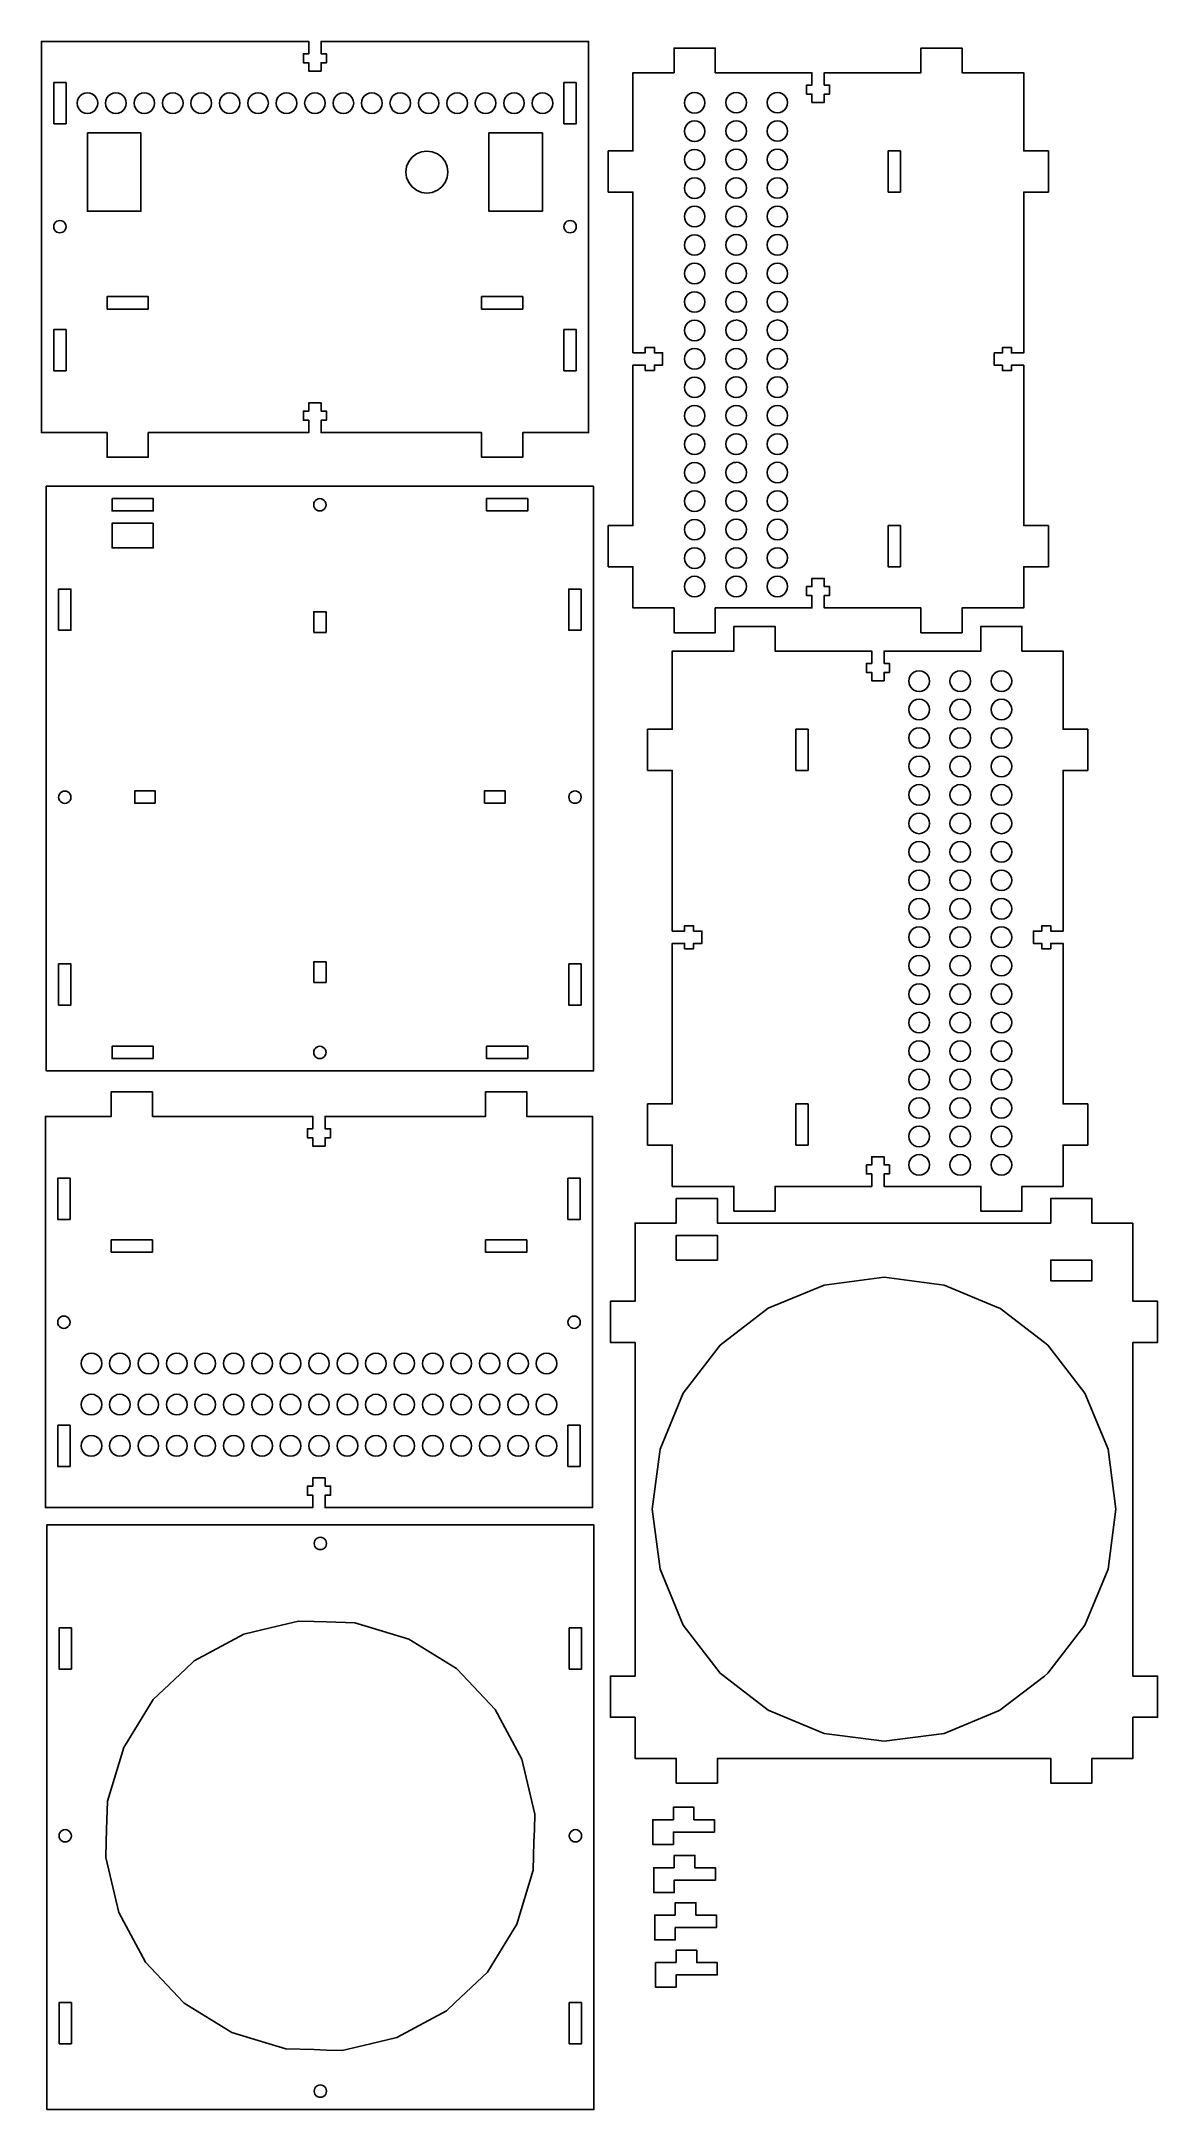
# Model space of a CAD drawing. Extents: x 8 to 225, y 8 to 410.
import ezdxf

# ---------------------------------------------------------------- set-up
doc = ezdxf.new("R2010")
doc.units = 0
doc.layers.get('0').update_dxf_attribs({"linetype": 'CONTINUOUS'})

msp = doc.modelspace()

# ---------------------------------------------------------------- linework, layer by layer
at = {"color": 5}
for points in [[(8, 375.045809), (8, 372.645809), (8, 360.245809), (8, 357.845809), (8, 333.845809), (10.4, 333.845809), (12.8, 333.845809), (20.8, 333.845809), (20.8, 329.045809), (28.8, 329.045809), (28.8, 333.845809), (60, 333.845809), (60, 336.245809), (58.96, 336.245809), (58.96, 338.005809), (60, 338.005809), (60, 339.605809), (62.4, 339.605809), (62.4, 338.005809), (63.44, 338.005809), (63.44, 336.245809), (62.4, 336.245809), (62.4, 333.845809), (93.6, 333.845809), (93.6, 329.045809), (101.6, 329.045809), (101.6, 333.845809), (109.6, 333.845809), (112, 333.845809), (114.4, 333.845809), (114.4, 409.845809), (62.4, 409.845809), (62.4, 407.445809), (63.44, 407.445809), (63.44, 405.685809), (62.4, 405.685809), (62.4, 404.085809), (60, 404.085809), (60, 405.685809), (58.96, 405.685809), (58.96, 407.445809), (60, 407.445809), (60, 409.845809), (12.8, 409.845809), (8, 409.845809), (8, 375.045809)], [(203.829114, 307.754169), (203.829114, 315.754169), (199.029114, 315.754169), (199.029114, 346.914169), (196.629114, 346.914169), (196.629114, 345.874169), (194.869114, 345.874169), (194.869114, 346.914169), (193.269114, 346.914169), (193.269114, 349.314169), (194.869114, 349.314169), (194.869114, 350.354169), (196.629114, 350.354169), (196.629114, 349.314169), (199.029114, 349.314169), (199.029114, 380.554169), (203.829114, 380.554169), (203.829114, 388.554169), (199.029114, 388.554169), (199.029114, 403.754169), (187.029114, 403.754169), (187.025684, 408.554169), (179.022254, 408.554169), (179.025684, 403.754169), (175.029114, 403.754169), (172.629114, 403.754169), (160.229114, 403.754169), (160.229114, 401.354169), (161.269114, 401.354169), (161.269114, 399.594169), (160.229114, 399.594169), (160.229114, 397.994169), (157.829114, 397.994169), (157.829114, 399.594169), (156.789114, 399.594169), (156.789114, 401.354169), (157.829114, 401.354169), (157.829114, 403.754169), (139.027399, 403.754169), (139.027399, 408.554169), (131.028257, 408.554169), (131.028257, 403.754169), (123.029114, 403.754169), (123.029114, 388.554169), (118.229114, 388.554169), (118.229114, 380.554169), (123.029114, 380.554169), (123.029114, 349.354169), (125.429114, 349.354169), (125.429114, 350.394169), (127.189114, 350.394169), (127.189114, 349.354169), (128.789114, 349.354169), (128.789114, 346.954169), (127.189114, 346.954169), (127.189114, 345.914169), (125.429114, 345.914169), (125.429114, 346.954169), (123.029114, 346.954169), (123.029114, 315.754169), (118.229114, 315.754169), (118.229114, 307.754169), (123.029114, 307.754169), (123.029114, 299.754169), (131.029114, 299.754169), (131.029114, 294.954169), (139.029114, 294.954169), (139.029114, 299.754169), (157.829114, 299.754169), (157.829114, 302.154169), (156.789114, 302.154169), (156.789114, 303.914169), (157.829114, 303.914169), (157.829114, 305.514169), (160.229114, 305.514169), (160.229114, 303.914169), (161.269114, 303.914169), (161.269114, 302.154169), (160.229114, 302.154169), (160.229114, 299.754169), (172.629114, 299.754169), (175.029114, 299.754169), (179.022254, 299.754169), (179.022254, 294.954169), (187.022254, 294.954169), (187.029114, 299.754169), (199.029114, 299.754169), (199.029114, 307.754169), (203.829114, 307.754169)], [(10.4, 393.847525), (10.4, 401.846667), (12.8, 401.846667), (12.8, 393.847525), (10.4, 393.847525)], [(112, 401.846667), (112, 393.847525), (109.6, 393.847525), (109.6, 401.846667), (112, 401.846667)], [(18.891645, 398.364678), (18.959786, 397.847096), (18.891645, 397.329513), (18.691865, 396.847203), (18.374062, 396.433034), (17.959893, 396.115231), (17.477583, 395.915451), (16.96, 395.84731), (16.442417, 395.915451), (15.960107, 396.115231), (15.545938, 396.433034), (15.228135, 396.847203), (15.028355, 397.329513), (14.960214, 397.847096), (15.028355, 398.364678), (15.228135, 398.846989), (15.545938, 399.261158), (15.960107, 399.578961), (16.442417, 399.77874), (16.96, 399.846881), (17.477583, 399.77874), (17.959893, 399.578961), (18.374062, 399.261158), (18.691865, 398.846989), (18.891645, 398.364678)], [(24.421645, 398.364678), (24.489786, 397.847096), (24.421645, 397.329513), (24.221865, 396.847203), (23.904062, 396.433034), (23.489893, 396.115231), (23.007583, 395.915451), (22.49, 395.84731), (21.972417, 395.915451), (21.490107, 396.115231), (21.075938, 396.433034), (20.758135, 396.847203), (20.558355, 397.329513), (20.490214, 397.847096), (20.558355, 398.364678), (20.758135, 398.846989), (21.075938, 399.261158), (21.490107, 399.578961), (21.972417, 399.77874), (22.49, 399.846881), (23.007583, 399.77874), (23.489893, 399.578961), (23.904062, 399.261158), (24.221865, 398.846989), (24.421645, 398.364678)], [(29.951645, 398.364678), (30.019786, 397.847096), (29.951645, 397.329513), (29.751865, 396.847203), (29.434062, 396.433034), (29.019893, 396.115231), (28.537583, 395.915451), (28.02, 395.84731), (27.502417, 395.915451), (27.020107, 396.115231), (26.605938, 396.433034), (26.288135, 396.847203), (26.088355, 397.329513), (26.020214, 397.847096), (26.088355, 398.364678), (26.288135, 398.846989), (26.605938, 399.261158), (27.020107, 399.578961), (27.502417, 399.77874), (28.02, 399.846881), (28.537583, 399.77874), (29.019893, 399.578961), (29.434062, 399.261158), (29.751865, 398.846989), (29.951645, 398.364678)], [(35.481645, 398.364678), (35.549786, 397.847096), (35.481645, 397.329513), (35.281865, 396.847203), (34.964062, 396.433034), (34.549893, 396.115231), (34.067583, 395.915451), (33.55, 395.84731), (33.032417, 395.915451), (32.550107, 396.115231), (32.135938, 396.433034), (31.818135, 396.847203), (31.618355, 397.329513), (31.550214, 397.847096), (31.618355, 398.364678), (31.818135, 398.846989), (32.135938, 399.261158), (32.550107, 399.578961), (33.032417, 399.77874), (33.55, 399.846881), (34.067583, 399.77874), (34.549893, 399.578961), (34.964062, 399.261158), (35.281865, 398.846989), (35.481645, 398.364678)], [(41.011645, 398.364678), (41.079786, 397.847096), (41.011645, 397.329513), (40.811865, 396.847203), (40.494062, 396.433034), (40.079893, 396.115231), (39.597583, 395.915451), (39.08, 395.84731), (38.562417, 395.915451), (38.080107, 396.115231), (37.665938, 396.433034), (37.348135, 396.847203), (37.148355, 397.329513), (37.080214, 397.847096), (37.148355, 398.364678), (37.348135, 398.846989), (37.665938, 399.261158), (38.080107, 399.578961), (38.562417, 399.77874), (39.08, 399.846881), (39.597583, 399.77874), (40.079893, 399.578961), (40.494062, 399.261158), (40.811865, 398.846989), (41.011645, 398.364678)], [(46.541645, 398.364678), (46.609786, 397.847096), (46.541645, 397.329513), (46.341865, 396.847203), (46.024062, 396.433034), (45.609893, 396.115231), (45.127583, 395.915451), (44.61, 395.84731), (44.092417, 395.915451), (43.610107, 396.115231), (43.195938, 396.433034), (42.878135, 396.847203), (42.678355, 397.329513), (42.610214, 397.847096), (42.678355, 398.364678), (42.878135, 398.846989), (43.195938, 399.261158), (43.610107, 399.578961), (44.092417, 399.77874), (44.61, 399.846881), (45.127583, 399.77874), (45.609893, 399.578961), (46.024062, 399.261158), (46.341865, 398.846989), (46.541645, 398.364678)], [(52.071645, 398.364678), (52.139786, 397.847096), (52.071645, 397.329513), (51.871865, 396.847203), (51.554062, 396.433034), (51.139893, 396.115231), (50.657583, 395.915451), (50.14, 395.84731), (49.622417, 395.915451), (49.140107, 396.115231), (48.725938, 396.433034), (48.408135, 396.847203), (48.208355, 397.329513), (48.140214, 397.847096), (48.208355, 398.364678), (48.408135, 398.846989), (48.725938, 399.261158), (49.140107, 399.578961), (49.622417, 399.77874), (50.14, 399.846881), (50.657583, 399.77874), (51.139893, 399.578961), (51.554062, 399.261158), (51.871865, 398.846989), (52.071645, 398.364678)], [(57.601645, 398.364678), (57.669786, 397.847096), (57.601645, 397.329513), (57.401865, 396.847203), (57.084062, 396.433034), (56.669893, 396.115231), (56.187583, 395.915451), (55.67, 395.84731), (55.152417, 395.915451), (54.670107, 396.115231), (54.255938, 396.433034), (53.938135, 396.847203), (53.738355, 397.329513), (53.670214, 397.847096), (53.738355, 398.364678), (53.938135, 398.846989), (54.255938, 399.261158), (54.670107, 399.578961), (55.152417, 399.77874), (55.67, 399.846881), (56.187583, 399.77874), (56.669893, 399.578961), (57.084062, 399.261158), (57.401865, 398.846989), (57.601645, 398.364678)], [(63.131645, 398.364678), (63.199786, 397.847096), (63.131645, 397.329513), (62.931865, 396.847203), (62.614062, 396.433034), (62.199893, 396.115231), (61.717583, 395.915451), (61.2, 395.84731), (60.682417, 395.915451), (60.200107, 396.115231), (59.785938, 396.433034), (59.468135, 396.847203), (59.268355, 397.329513), (59.200214, 397.847096), (59.268355, 398.364678), (59.468135, 398.846989), (59.785938, 399.261158), (60.200107, 399.578961), (60.682417, 399.77874), (61.2, 399.846881), (61.717583, 399.77874), (62.199893, 399.578961), (62.614062, 399.261158), (62.931865, 398.846989), (63.131645, 398.364678)], [(68.661645, 398.364678), (68.729786, 397.847096), (68.661645, 397.329513), (68.461865, 396.847203), (68.144062, 396.433034), (67.729893, 396.115231), (67.247583, 395.915451), (66.73, 395.84731), (66.212417, 395.915451), (65.730107, 396.115231), (65.315938, 396.433034), (64.998135, 396.847203), (64.798355, 397.329513), (64.730214, 397.847096), (64.798355, 398.364678), (64.998135, 398.846989), (65.315938, 399.261158), (65.730107, 399.578961), (66.212417, 399.77874), (66.73, 399.846881), (67.247583, 399.77874), (67.729893, 399.578961), (68.144062, 399.261158), (68.461865, 398.846989), (68.661645, 398.364678)], [(74.191645, 398.364678), (74.259786, 397.847096), (74.191645, 397.329513), (73.991865, 396.847203), (73.674062, 396.433034), (73.259893, 396.115231), (72.777583, 395.915451), (72.26, 395.84731), (71.742417, 395.915451), (71.260107, 396.115231), (70.845938, 396.433034), (70.528135, 396.847203), (70.328355, 397.329513), (70.260214, 397.847096), (70.328355, 398.364678), (70.528135, 398.846989), (70.845938, 399.261158), (71.260107, 399.578961), (71.742417, 399.77874), (72.26, 399.846881), (72.777583, 399.77874), (73.259893, 399.578961), (73.674062, 399.261158), (73.991865, 398.846989), (74.191645, 398.364678)], [(79.721645, 398.364678), (79.789786, 397.847096), (79.721645, 397.329513), (79.521865, 396.847203), (79.204062, 396.433034), (78.789893, 396.115231), (78.307583, 395.915451), (77.79, 395.84731), (77.272417, 395.915451), (76.790107, 396.115231), (76.375938, 396.433034), (76.058135, 396.847203), (75.858355, 397.329513), (75.790214, 397.847096), (75.858355, 398.364678), (76.058135, 398.846989), (76.375938, 399.261158), (76.790107, 399.578961), (77.272417, 399.77874), (77.79, 399.846881), (78.307583, 399.77874), (78.789893, 399.578961), (79.204062, 399.261158), (79.521865, 398.846989), (79.721645, 398.364678)], [(85.251645, 398.364678), (85.319786, 397.847096), (85.251645, 397.329513), (85.051865, 396.847203), (84.734062, 396.433034), (84.319893, 396.115231), (83.837583, 395.915451), (83.32, 395.84731), (82.802417, 395.915451), (82.320107, 396.115231), (81.905938, 396.433034), (81.588135, 396.847203), (81.388355, 397.329513), (81.320214, 397.847096), (81.388355, 398.364678), (81.588135, 398.846989), (81.905938, 399.261158), (82.320107, 399.578961), (82.802417, 399.77874), (83.32, 399.846881), (83.837583, 399.77874), (84.319893, 399.578961), (84.734062, 399.261158), (85.051865, 398.846989), (85.251645, 398.364678)], [(90.781645, 398.364678), (90.849786, 397.847096), (90.781645, 397.329513), (90.581865, 396.847203), (90.264062, 396.433034), (89.849893, 396.115231), (89.367583, 395.915451), (88.85, 395.84731), (88.332417, 395.915451), (87.850107, 396.115231), (87.435938, 396.433034), (87.118135, 396.847203), (86.918355, 397.329513), (86.850214, 397.847096), (86.918355, 398.364678), (87.118135, 398.846989), (87.435938, 399.261158), (87.850107, 399.578961), (88.332417, 399.77874), (88.85, 399.846881), (89.367583, 399.77874), (89.849893, 399.578961), (90.264062, 399.261158), (90.581865, 398.846989), (90.781645, 398.364678)], [(96.311645, 398.364678), (96.379786, 397.847096), (96.311645, 397.329513), (96.111865, 396.847203), (95.794062, 396.433034), (95.379893, 396.115231), (94.897583, 395.915451), (94.38, 395.84731), (93.862417, 395.915451), (93.380107, 396.115231), (92.965938, 396.433034), (92.648135, 396.847203), (92.448355, 397.329513), (92.380214, 397.847096), (92.448355, 398.364678), (92.648135, 398.846989), (92.965938, 399.261158), (93.380107, 399.578961), (93.862417, 399.77874), (94.38, 399.846881), (94.897583, 399.77874), (95.379893, 399.578961), (95.794062, 399.261158), (96.111865, 398.846989), (96.311645, 398.364678)], [(101.841645, 398.364678), (101.909786, 397.847096), (101.841645, 397.329513), (101.641865, 396.847203), (101.324062, 396.433034), (100.909893, 396.115231), (100.427583, 395.915451), (99.91, 395.84731), (99.392417, 395.915451), (98.910107, 396.115231), (98.495938, 396.433034), (98.178135, 396.847203), (97.978355, 397.329513), (97.910214, 397.847096), (97.978355, 398.364678), (98.178135, 398.846989), (98.495938, 399.261158), (98.910107, 399.578961), (99.392417, 399.77874), (99.91, 399.846881), (100.427583, 399.77874), (100.909893, 399.578961), (101.324062, 399.261158), (101.641865, 398.846989), (101.841645, 398.364678)], [(103.508355, 397.329513), (103.440214, 397.847096), (103.508355, 398.364678), (103.708135, 398.846989), (104.025938, 399.261158), (104.440107, 399.578961), (104.922417, 399.77874), (105.44, 399.846881), (105.957583, 399.77874), (106.439893, 399.578961), (106.854062, 399.261158), (107.171865, 398.846989), (107.371645, 398.364678), (107.439786, 397.847096), (107.371645, 397.329513), (107.171865, 396.847203), (106.854062, 396.433034), (106.439893, 396.115231), (105.957583, 395.915451), (105.44, 395.84731), (104.922417, 395.915451), (104.440107, 396.115231), (104.025938, 396.433034), (103.708135, 396.847203), (103.508355, 397.329513)], [(137.027613, 397.913955), (136.959472, 397.396372), (136.759693, 396.914062), (136.44189, 396.499893), (136.027721, 396.18209), (135.54541, 395.98231), (135.027828, 395.913955), (134.510245, 395.98231), (134.027935, 396.18209), (133.613766, 396.499893), (133.295963, 396.914062), (133.096183, 397.396372), (133.028042, 397.913955), (133.096183, 398.431537), (133.295963, 398.913848), (133.613766, 399.328017), (134.027935, 399.64582), (134.510245, 399.845599), (135.027828, 399.91374), (135.54541, 399.845599), (136.027721, 399.64582), (136.44189, 399.328017), (136.759693, 398.913848), (136.959472, 398.431537), (137.027613, 397.913955)], [(143.624291, 396.011285), (143.106708, 395.94293), (142.589126, 396.011285), (142.106815, 396.211064), (141.692646, 396.528868), (141.374843, 396.943037), (141.175064, 397.425347), (141.106923, 397.94293), (141.175064, 398.460512), (141.374843, 398.942822), (141.692646, 399.356991), (142.106815, 399.674795), (142.589126, 399.874574), (143.106708, 399.942715), (143.624291, 399.874574), (144.106601, 399.674795), (144.52077, 399.356991), (144.838573, 398.942822), (145.038353, 398.460512), (145.106494, 397.94293), (145.038353, 397.425347), (144.838573, 396.943037), (144.52077, 396.528868), (144.106601, 396.211064), (143.624291, 396.011285)], [(151.623433, 396.011285), (151.105851, 395.94293), (150.588268, 396.011285), (150.105958, 396.211064), (149.691789, 396.528868), (149.373985, 396.943037), (149.174206, 397.425347), (149.106065, 397.94293), (149.174206, 398.460512), (149.373985, 398.942822), (149.691789, 399.356991), (150.105958, 399.674795), (150.588268, 399.874574), (151.105851, 399.942715), (151.623433, 399.874574), (152.105743, 399.674795), (152.519913, 399.356991), (152.837716, 398.942822), (153.037495, 398.460512), (153.105636, 397.94293), (153.037495, 397.425347), (152.837716, 396.943037), (152.519913, 396.528868), (152.105743, 396.211064), (151.623433, 396.011285)], [(135.54541, 390.452096), (135.027828, 390.383955), (134.948519, 390.394396), (134.510245, 390.452096), (134.027935, 390.651875), (133.613766, 390.969678), (133.295963, 391.383848), (133.096183, 391.866158), (133.031857, 392.354766), (133.028042, 392.38374), (133.096183, 392.901323), (133.295963, 393.383633), (133.613766, 393.797802), (134.027935, 394.115606), (134.510245, 394.315385), (135.027828, 394.383526), (135.54541, 394.315385), (136.027721, 394.115606), (136.44189, 393.797802), (136.759693, 393.383633), (136.959472, 392.901323), (137.027613, 392.38374), (137.023799, 392.354766), (136.959472, 391.866158), (136.759693, 391.383848), (136.44189, 390.969678), (136.027721, 390.651875), (135.54541, 390.452096)], [(142.589126, 394.354788), (143.106708, 394.42293), (143.624291, 394.354788), (144.106601, 394.155009), (144.52077, 393.837206), (144.838573, 393.423037), (145.038353, 392.940726), (145.106494, 392.423144), (145.102679, 392.394169), (145.038353, 391.905561), (144.838573, 391.423251), (144.52077, 391.009082), (144.106601, 390.691279), (143.624291, 390.491499), (143.106708, 390.423358), (143.027399, 390.4338), (142.589126, 390.491499), (142.106815, 390.691279), (141.692646, 391.009082), (141.374843, 391.423251), (141.175064, 391.905561), (141.110737, 392.394169), (141.106923, 392.423144), (141.175064, 392.940726), (141.374843, 393.423037), (141.692646, 393.837206), (142.106815, 394.155009), (142.589126, 394.354788)], [(150.588268, 394.354788), (151.105851, 394.42293), (151.623433, 394.354788), (152.105743, 394.155009), (152.519913, 393.837206), (152.837716, 393.423037), (153.037495, 392.940726), (153.105636, 392.423144), (153.037495, 391.905561), (152.837716, 391.423251), (152.519913, 391.009082), (152.105743, 390.691279), (151.623433, 390.491499), (151.105851, 390.423358), (150.588268, 390.491499), (150.105958, 390.691279), (149.691789, 391.009082), (149.373985, 391.423251), (149.174206, 391.905561), (149.106065, 392.423144), (149.174206, 392.940726), (149.373985, 393.423037), (149.691789, 393.837206), (150.105958, 394.155009), (150.588268, 394.354788)], [(16.96, 392.046453), (27.36, 392.046453), (27.36, 376.846453), (16.96, 376.846453), (16.96, 392.046453)], [(95.04, 392.046453), (105.44, 392.046453), (105.44, 376.846453), (95.04, 376.846453), (95.04, 392.046453)], [(79.019023, 383.390471), (78.88, 384.446453), (79.019023, 385.502434), (79.426616, 386.486453), (80.075004, 387.331448), (80.92, 387.979836), (81.904018, 388.38743), (82.96, 388.526453), (84.015982, 388.38743), (85, 387.979836), (85.844996, 387.331448), (86.493384, 386.486453), (86.900977, 385.502434), (87.04, 384.446453), (86.900977, 383.390471), (86.493384, 382.406453), (85.844996, 381.561457), (85, 380.913069), (84.015982, 380.505475), (82.96, 380.366453), (81.904018, 380.505475), (80.92, 380.913069), (80.075004, 381.561457), (79.426616, 382.406453), (79.019023, 383.390471)], [(134.510245, 388.795814), (135.027828, 388.863955), (135.54541, 388.795814), (136.027721, 388.596034), (136.08228, 388.554169), (136.44189, 388.278231), (136.759693, 387.864062), (136.959472, 387.381752), (137.027613, 386.864169), (136.959472, 386.346587), (136.759693, 385.864276), (136.44189, 385.450107), (136.027721, 385.132304), (135.54541, 384.932525), (135.027828, 384.864384), (134.510245, 384.932525), (134.027935, 385.132304), (133.613766, 385.450107), (133.295963, 385.864276), (133.096183, 386.346587), (133.028042, 386.864169), (133.096183, 387.381752), (133.295963, 387.864062), (133.613766, 388.278231), (133.973375, 388.554169), (134.027935, 388.596034), (134.510245, 388.795814)], [(144.106601, 388.625009), (144.198921, 388.554169), (144.52077, 388.307206), (144.838573, 387.893037), (145.038353, 387.410726), (145.106494, 386.893144), (145.038353, 386.375561), (144.838573, 385.893251), (144.52077, 385.479082), (144.106601, 385.161279), (143.624291, 384.961499), (143.106708, 384.893358), (143.027399, 384.9038), (142.589126, 384.961499), (142.106815, 385.161279), (141.692646, 385.479082), (141.374843, 385.893251), (141.175064, 386.375561), (141.106923, 386.893144), (141.175064, 387.410726), (141.374843, 387.893037), (141.692646, 388.307206), (142.014495, 388.554169), (142.106815, 388.625009), (142.589126, 388.824788), (143.027399, 388.882488), (143.106708, 388.89293), (143.624291, 388.824788), (144.106601, 388.625009)], [(149.691789, 388.307206), (150.013638, 388.554169), (150.105958, 388.625009), (150.588268, 388.824788), (151.105851, 388.89293), (151.623433, 388.824788), (152.105743, 388.625009), (152.198064, 388.554169), (152.519913, 388.307206), (152.837716, 387.893037), (153.037495, 387.410726), (153.105636, 386.893144), (153.037495, 386.375561), (152.837716, 385.893251), (152.519913, 385.479082), (152.105743, 385.161279), (151.623433, 384.961499), (151.105851, 384.893358), (150.588268, 384.961499), (150.105958, 385.161279), (149.691789, 385.479082), (149.373985, 385.893251), (149.174206, 386.375561), (149.106065, 386.893144), (149.174206, 387.410726), (149.373985, 387.893037), (149.691789, 388.307206)], [(172.629114, 380.554169), (172.629114, 388.554169), (175.029114, 388.554169), (175.029114, 380.554169), (172.629114, 380.554169)], [(135.54541, 379.402525), (135.027828, 379.334384), (134.510245, 379.402525), (134.027935, 379.602304), (133.613766, 379.920107), (133.295963, 380.334276), (133.20488, 380.554169), (133.096183, 380.816587), (133.028042, 381.334169), (133.096183, 381.851752), (133.295963, 382.334062), (133.613766, 382.748231), (134.027935, 383.066034), (134.510245, 383.265814), (135.027828, 383.333955), (135.54541, 383.265814), (136.027721, 383.066034), (136.44189, 382.748231), (136.759693, 382.334062), (136.959472, 381.851752), (137.027613, 381.334169), (136.959472, 380.816587), (136.850775, 380.554169), (136.759693, 380.334276), (136.44189, 379.920107), (136.027721, 379.602304), (135.54541, 379.402525)], [(143.106708, 379.363358), (143.027399, 379.3738), (142.589126, 379.431499), (142.106815, 379.631279), (141.692646, 379.949082), (141.374843, 380.363251), (141.295762, 380.554169), (141.175064, 380.845561), (141.106923, 381.363144), (141.175064, 381.880726), (141.374843, 382.363037), (141.692646, 382.777206), (142.106815, 383.095009), (142.589126, 383.294788), (143.027399, 383.352488), (143.106708, 383.36293), (143.624291, 383.294788), (144.106601, 383.095009), (144.52077, 382.777206), (144.838573, 382.363037), (145.038353, 381.880726), (145.106494, 381.363144), (145.038353, 380.845561), (144.917654, 380.554169), (144.838573, 380.363251), (144.52077, 379.949082), (144.106601, 379.631279), (143.624291, 379.431499), (143.106708, 379.363358)], [(149.373985, 380.363251), (149.294905, 380.554169), (149.174206, 380.845561), (149.106065, 381.363144), (149.174206, 381.880726), (149.373985, 382.363037), (149.691789, 382.777206), (150.105958, 383.095009), (150.588268, 383.294788), (151.105851, 383.36293), (151.623433, 383.294788), (152.105743, 383.095009), (152.519913, 382.777206), (152.837716, 382.363037), (153.037495, 381.880726), (153.105636, 381.363144), (153.037495, 380.845561), (152.916797, 380.554169), (152.837716, 380.363251), (152.519913, 379.949082), (152.105743, 379.631279), (151.623433, 379.431499), (151.105851, 379.363358), (150.588268, 379.431499), (150.105958, 379.631279), (149.691789, 379.949082), (149.373985, 380.363251)], [(135.54541, 373.872525), (135.027828, 373.804384), (134.510245, 373.872525), (134.027935, 374.072304), (133.613766, 374.390107), (133.295963, 374.804276), (133.096183, 375.286587), (133.028042, 375.804169), (133.096183, 376.321752), (133.295963, 376.804062), (133.613766, 377.218231), (134.027935, 377.536034), (134.510245, 377.735814), (135.027828, 377.803955), (135.54541, 377.735814), (136.027721, 377.536034), (136.44189, 377.218231), (136.759693, 376.804062), (136.959472, 376.321752), (137.027613, 375.804169), (136.959472, 375.286587), (136.759693, 374.804276), (136.44189, 374.390107), (136.027721, 374.072304), (135.54541, 373.872525)], [(143.106708, 373.833358), (143.027399, 373.8438), (142.589126, 373.901499), (142.106815, 374.101279), (141.692646, 374.419082), (141.374843, 374.833251), (141.175064, 375.315561), (141.106923, 375.833144), (141.175064, 376.350726), (141.374843, 376.833037), (141.692646, 377.247206), (142.106815, 377.565009), (142.589126, 377.764788), (143.027399, 377.822488), (143.106708, 377.83293), (143.624291, 377.764788), (144.106601, 377.565009), (144.52077, 377.247206), (144.838573, 376.833037), (145.038353, 376.350726), (145.106494, 375.833144), (145.038353, 375.315561), (144.838573, 374.833251), (144.52077, 374.419082), (144.106601, 374.101279), (143.624291, 373.901499), (143.106708, 373.833358)], [(152.105743, 374.101279), (151.623433, 373.901499), (151.105851, 373.833358), (150.588268, 373.901499), (150.105958, 374.101279), (149.691789, 374.419082), (149.373985, 374.833251), (149.174206, 375.315561), (149.106065, 375.833144), (149.174206, 376.350726), (149.373985, 376.833037), (149.691789, 377.247206), (150.105958, 377.565009), (150.588268, 377.764788), (151.105851, 377.83293), (151.623433, 377.764788), (152.105743, 377.565009), (152.519913, 377.247206), (152.837716, 376.833037), (153.037495, 376.350726), (153.105636, 375.833144), (153.037495, 375.315561), (152.837716, 374.833251), (152.519913, 374.419082), (152.105743, 374.101279)], [(10.440889, 373.535227), (10.4, 373.845809), (10.440889, 374.156392), (10.56077, 374.445809), (10.751472, 374.694338), (11, 374.88504), (11.289417, 375.00492), (11.6, 375.045809), (11.910583, 375.00492), (12.2, 374.88504), (12.448528, 374.694338), (12.63923, 374.445809), (12.759111, 374.156392), (12.8, 373.845809), (12.759111, 373.535227), (12.63923, 373.245809), (12.448528, 372.997281), (12.2, 372.806579), (11.910583, 372.686698), (11.6, 372.645809), (11.289417, 372.686698), (11, 372.806579), (10.751472, 372.997281), (10.56077, 373.245809), (10.440889, 373.535227)], [(111.110583, 372.686698), (110.8, 372.645809), (110.489417, 372.686698), (110.2, 372.806579), (109.951472, 372.997281), (109.76077, 373.245809), (109.640889, 373.535227), (109.6, 373.845809), (109.640889, 374.156392), (109.76077, 374.445809), (109.951472, 374.694338), (110.2, 374.88504), (110.489417, 375.00492), (110.8, 375.045809), (111.110583, 375.00492), (111.4, 374.88504), (111.648528, 374.694338), (111.83923, 374.445809), (111.959111, 374.156392), (112, 373.845809), (111.959111, 373.535227), (111.83923, 373.245809), (111.648528, 372.997281), (111.4, 372.806579), (111.110583, 372.686698)], [(135.54541, 368.342525), (135.027828, 368.274384), (134.510245, 368.342525), (134.027935, 368.542304), (133.613766, 368.860107), (133.295963, 369.274276), (133.096183, 369.756587), (133.028042, 370.274169), (133.096183, 370.791752), (133.295963, 371.274062), (133.613766, 371.688231), (134.027935, 372.006034), (134.510245, 372.205814), (135.027828, 372.273955), (135.54541, 372.205814), (136.027721, 372.006034), (136.44189, 371.688231), (136.759693, 371.274062), (136.959472, 370.791752), (137.027613, 370.274169), (136.959472, 369.756587), (136.759693, 369.274276), (136.44189, 368.860107), (136.027721, 368.542304), (135.54541, 368.342525)], [(143.106708, 368.303358), (143.027399, 368.3138), (142.589126, 368.371499), (142.106815, 368.571279), (141.692646, 368.889082), (141.374843, 369.303251), (141.175064, 369.785561), (141.106923, 370.303144), (141.175064, 370.820726), (141.374843, 371.303037), (141.692646, 371.717206), (142.106815, 372.035009), (142.589126, 372.234788), (143.027399, 372.292488), (143.106708, 372.30293), (143.624291, 372.234788), (144.106601, 372.035009), (144.52077, 371.717206), (144.838573, 371.303037), (145.038353, 370.820726), (145.106494, 370.303144), (145.038353, 369.785561), (144.838573, 369.303251), (144.52077, 368.889082), (144.106601, 368.571279), (143.624291, 368.371499), (143.106708, 368.303358)], [(151.623433, 368.371499), (151.105851, 368.303358), (150.588268, 368.371499), (150.105958, 368.571279), (149.691789, 368.889082), (149.373985, 369.303251), (149.174206, 369.785561), (149.106065, 370.303144), (149.174206, 370.820726), (149.373985, 371.303037), (149.691789, 371.717206), (150.105958, 372.035009), (150.588268, 372.234788), (151.105851, 372.30293), (151.623433, 372.234788), (152.105743, 372.035009), (152.519913, 371.717206), (152.837716, 371.303037), (153.037495, 370.820726), (153.105636, 370.303144), (153.037495, 369.785561), (152.837716, 369.303251), (152.519913, 368.889082), (152.105743, 368.571279), (151.623433, 368.371499)], [(135.54541, 362.812525), (135.027828, 362.744384), (134.510245, 362.812525), (134.027935, 363.012304), (133.613766, 363.330107), (133.295963, 363.744276), (133.096183, 364.226587), (133.028042, 364.744169), (133.096183, 365.261752), (133.295963, 365.744062), (133.613766, 366.158231), (134.027935, 366.476034), (134.510245, 366.675814), (135.027828, 366.743955), (135.54541, 366.675814), (136.027721, 366.476034), (136.44189, 366.158231), (136.759693, 365.744062), (136.959472, 365.261752), (137.027613, 364.744169), (136.959472, 364.226587), (136.759693, 363.744276), (136.44189, 363.330107), (136.027721, 363.012304), (135.54541, 362.812525)], [(143.106708, 362.773358), (143.027399, 362.7838), (142.589126, 362.841499), (142.106815, 363.041279), (141.692646, 363.359082), (141.374843, 363.773251), (141.175064, 364.255561), (141.106923, 364.773144), (141.175064, 365.290726), (141.374843, 365.773037), (141.692646, 366.187206), (142.106815, 366.505009), (142.589126, 366.704788), (143.027399, 366.762488), (143.106708, 366.77293), (143.624291, 366.704788), (144.106601, 366.505009), (144.52077, 366.187206), (144.838573, 365.773037), (145.038353, 365.290726), (145.106494, 364.773144), (145.038353, 364.255561), (144.838573, 363.773251), (144.52077, 363.359082), (144.106601, 363.041279), (143.624291, 362.841499), (143.106708, 362.773358)], [(153.037495, 365.290726), (153.105636, 364.773144), (153.037495, 364.255561), (152.837716, 363.773251), (152.519913, 363.359082), (152.105743, 363.041279), (151.623433, 362.841499), (151.105851, 362.773358), (150.588268, 362.841499), (150.105958, 363.041279), (149.691789, 363.359082), (149.373985, 363.773251), (149.174206, 364.255561), (149.106065, 364.773144), (149.174206, 365.290726), (149.373985, 365.773037), (149.691789, 366.187206), (150.105958, 366.505009), (150.588268, 366.704788), (151.105851, 366.77293), (151.623433, 366.704788), (152.105743, 366.505009), (152.519913, 366.187206), (152.837716, 365.773037), (153.037495, 365.290726)], [(20.8, 357.845809), (20.8, 360.245809), (28.8, 360.245809), (28.8, 357.845809), (20.8, 357.845809)], [(101.6, 357.845809), (93.6, 357.845809), (93.6, 360.245809), (101.6, 360.245809), (101.6, 357.845809)], [(135.54541, 357.282525), (135.027828, 357.214384), (134.510245, 357.282525), (134.027935, 357.482304), (133.613766, 357.800107), (133.295963, 358.214276), (133.096183, 358.696587), (133.028042, 359.214169), (133.096183, 359.731752), (133.295963, 360.214062), (133.613766, 360.628231), (134.027935, 360.946034), (134.510245, 361.145814), (135.027828, 361.213955), (135.54541, 361.145814), (136.027721, 360.946034), (136.44189, 360.628231), (136.759693, 360.214062), (136.959472, 359.731752), (137.027613, 359.214169), (136.959472, 358.696587), (136.759693, 358.214276), (136.44189, 357.800107), (136.027721, 357.482304), (135.54541, 357.282525)], [(143.106708, 357.243358), (143.027399, 357.2538), (142.589126, 357.311499), (142.106815, 357.511279), (141.692646, 357.829082), (141.374843, 358.243251), (141.175064, 358.725561), (141.106923, 359.243144), (141.175064, 359.760726), (141.374843, 360.243037), (141.692646, 360.657206), (142.106815, 360.975009), (142.589126, 361.174788), (143.027399, 361.232488), (143.106708, 361.24293), (143.624291, 361.174788), (144.106601, 360.975009), (144.52077, 360.657206), (144.838573, 360.243037), (145.038353, 359.760726), (145.106494, 359.243144), (145.038353, 358.725561), (144.838573, 358.243251), (144.52077, 357.829082), (144.106601, 357.511279), (143.624291, 357.311499), (143.106708, 357.243358)], [(150.105958, 360.975009), (150.588268, 361.174788), (151.105851, 361.24293), (151.623433, 361.174788), (152.105743, 360.975009), (152.519913, 360.657206), (152.837716, 360.243037), (153.037495, 359.760726), (153.105636, 359.243144), (153.037495, 358.725561), (152.837716, 358.243251), (152.519913, 357.829082), (152.105743, 357.511279), (151.623433, 357.311499), (151.105851, 357.243358), (150.588268, 357.311499), (150.105958, 357.511279), (149.691789, 357.829082), (149.373985, 358.243251), (149.174206, 358.725561), (149.106065, 359.243144), (149.174206, 359.760726), (149.373985, 360.243037), (149.691789, 360.657206), (150.105958, 360.975009)], [(12.8, 345.84924), (10.4, 345.84924), (10.4, 353.85267), (12.8, 353.85267), (12.8, 345.84924)], [(112, 345.850955), (109.6, 345.84924), (109.6, 353.85267), (112, 353.85267), (112, 345.850955)], [(134.510245, 355.615814), (135.027828, 355.683955), (135.54541, 355.615814), (136.027721, 355.416034), (136.44189, 355.098231), (136.759693, 354.684062), (136.959472, 354.201752), (137.027613, 353.684169), (136.959472, 353.166587), (136.759693, 352.684276), (136.44189, 352.270107), (136.027721, 351.952304), (135.54541, 351.752525), (135.027828, 351.684384), (134.510245, 351.752525), (134.027935, 351.952304), (133.613766, 352.270107), (133.295963, 352.684276), (133.096183, 353.166587), (133.028042, 353.684169), (133.096183, 354.201752), (133.295963, 354.684062), (133.613766, 355.098231), (134.027935, 355.416034), (134.510245, 355.615814)], [(143.106708, 351.713358), (143.027399, 351.7238), (142.589126, 351.781499), (142.106815, 351.981279), (141.692646, 352.299082), (141.374843, 352.713251), (141.175064, 353.195561), (141.106923, 353.713144), (141.175064, 354.230726), (141.374843, 354.713037), (141.692646, 355.127206), (142.106815, 355.445009), (142.589126, 355.644788), (143.027399, 355.702488), (143.106708, 355.71293), (143.624291, 355.644788), (144.106601, 355.445009), (144.52077, 355.127206), (144.838573, 354.713037), (145.038353, 354.230726), (145.106494, 353.713144), (145.038353, 353.195561), (144.838573, 352.713251), (144.52077, 352.299082), (144.106601, 351.981279), (143.624291, 351.781499), (143.106708, 351.713358)], [(152.837716, 352.713251), (152.519913, 352.299082), (152.105743, 351.981279), (151.623433, 351.781499), (151.105851, 351.713358), (150.588268, 351.781499), (150.105958, 351.981279), (149.691789, 352.299082), (149.373985, 352.713251), (149.174206, 353.195561), (149.106065, 353.713144), (149.174206, 354.230726), (149.373985, 354.713037), (149.691789, 355.127206), (150.105958, 355.445009), (150.588268, 355.644788), (151.105851, 355.71293), (151.623433, 355.644788), (152.105743, 355.445009), (152.519913, 355.127206), (152.837716, 354.713037), (153.037495, 354.230726), (153.105636, 353.713144), (153.037495, 353.195561), (152.837716, 352.713251)], [(134.510245, 350.085814), (135.027828, 350.153955), (135.54541, 350.085814), (136.027721, 349.886034), (136.44189, 349.568231), (136.759693, 349.154062), (136.959472, 348.671752), (137.027613, 348.154169), (136.959472, 347.636587), (136.759693, 347.154276), (136.44189, 346.740107), (136.027721, 346.422304), (135.54541, 346.222525), (135.027828, 346.154384), (134.510245, 346.222525), (134.027935, 346.422304), (133.613766, 346.740107), (133.295963, 347.154276), (133.096183, 347.636587), (133.028042, 348.154169), (133.096183, 348.671752), (133.295963, 349.154062), (133.613766, 349.568231), (134.027935, 349.886034), (134.510245, 350.085814)], [(143.106708, 346.183358), (143.027399, 346.1938), (142.589126, 346.251499), (142.106815, 346.451279), (141.692646, 346.769082), (141.374843, 347.183251), (141.175064, 347.665561), (141.106923, 348.183144), (141.175064, 348.700726), (141.374843, 349.183037), (141.692646, 349.597206), (142.106815, 349.915009), (142.589126, 350.114788), (143.027399, 350.172488), (143.106708, 350.18293), (143.624291, 350.114788), (144.106601, 349.915009), (144.52077, 349.597206), (144.838573, 349.183037), (145.038353, 348.700726), (145.106494, 348.183144), (145.038353, 347.665561), (144.838573, 347.183251), (144.52077, 346.769082), (144.106601, 346.451279), (143.624291, 346.251499), (143.106708, 346.183358)], [(151.623433, 346.251499), (151.105851, 346.183358), (150.588268, 346.251499), (150.105958, 346.451279), (149.691789, 346.769082), (149.373985, 347.183251), (149.174206, 347.665561), (149.106065, 348.183144), (149.174206, 348.700726), (149.373985, 349.183037), (149.691789, 349.597206), (150.105958, 349.915009), (150.588268, 350.114788), (151.105851, 350.18293), (151.623433, 350.114788), (152.105743, 349.915009), (152.519913, 349.597206), (152.837716, 349.183037), (153.037495, 348.700726), (153.105636, 348.183144), (153.037495, 347.665561), (152.837716, 347.183251), (152.519913, 346.769082), (152.105743, 346.451279), (151.623433, 346.251499)], [(134.510245, 344.555814), (135.027828, 344.623955), (135.54541, 344.555814), (136.027721, 344.356034), (136.44189, 344.038231), (136.759693, 343.624062), (136.959472, 343.141752), (137.027613, 342.624169), (136.959472, 342.106587), (136.759693, 341.624276), (136.44189, 341.210107), (136.027721, 340.892304), (135.54541, 340.692525), (135.027828, 340.624384), (134.510245, 340.692525), (134.027935, 340.892304), (133.613766, 341.210107), (133.295963, 341.624276), (133.096183, 342.106587), (133.028042, 342.624169), (133.096183, 343.141752), (133.295963, 343.624062), (133.613766, 344.038231), (134.027935, 344.356034), (134.510245, 344.555814)], [(142.589126, 344.584788), (143.027399, 344.642488), (143.106708, 344.65293), (143.624291, 344.584788), (144.106601, 344.385009), (144.52077, 344.067206), (144.838573, 343.653037), (145.038353, 343.170726), (145.106494, 342.653144), (145.038353, 342.135561), (144.838573, 341.653251), (144.52077, 341.239082), (144.106601, 340.921279), (143.624291, 340.721499), (143.106708, 340.653358), (143.027399, 340.6638), (142.589126, 340.721499), (142.106815, 340.921279), (141.692646, 341.239082), (141.374843, 341.653251), (141.175064, 342.135561), (141.106923, 342.653144), (141.175064, 343.170726), (141.374843, 343.653037), (141.692646, 344.067206), (142.106815, 344.385009), (142.589126, 344.584788)], [(153.037495, 343.170726), (153.105636, 342.653144), (153.037495, 342.135561), (152.837716, 341.653251), (152.519913, 341.239082), (152.105743, 340.921279), (151.623433, 340.721499), (151.105851, 340.653358), (150.588268, 340.721499), (150.105958, 340.921279), (149.691789, 341.239082), (149.373985, 341.653251), (149.174206, 342.135561), (149.106065, 342.653144), (149.174206, 343.170726), (149.373985, 343.653037), (149.691789, 344.067206), (150.105958, 344.385009), (150.588268, 344.584788), (151.105851, 344.65293), (151.623433, 344.584788), (152.105743, 344.385009), (152.519913, 344.067206), (152.837716, 343.653037), (153.037495, 343.170726)], [(134.510245, 339.025814), (135.027828, 339.093955), (135.54541, 339.025814), (136.027721, 338.826034), (136.44189, 338.508231), (136.759693, 338.094062), (136.959472, 337.611752), (137.027613, 337.094169), (136.959472, 336.576587), (136.759693, 336.094276), (136.44189, 335.680107), (136.027721, 335.362304), (135.54541, 335.162525), (135.027828, 335.094384), (134.510245, 335.162525), (134.027935, 335.362304), (133.613766, 335.680107), (133.295963, 336.094276), (133.096183, 336.576587), (133.028042, 337.094169), (133.096183, 337.611752), (133.295963, 338.094062), (133.613766, 338.508231), (134.027935, 338.826034), (134.510245, 339.025814)], [(142.589126, 339.054788), (143.027399, 339.112488), (143.106708, 339.12293), (143.624291, 339.054788), (144.106601, 338.855009), (144.52077, 338.537206), (144.838573, 338.123037), (145.038353, 337.640726), (145.106494, 337.123144), (145.038353, 336.605561), (144.838573, 336.123251), (144.52077, 335.709082), (144.106601, 335.391279), (143.624291, 335.191499), (143.106708, 335.123358), (143.027399, 335.1338), (142.589126, 335.191499), (142.106815, 335.391279), (141.692646, 335.709082), (141.374843, 336.123251), (141.175064, 336.605561), (141.106923, 337.123144), (141.175064, 337.640726), (141.374843, 338.123037), (141.692646, 338.537206), (142.106815, 338.855009), (142.589126, 339.054788)], [(152.105743, 335.391279), (151.623433, 335.191499), (151.105851, 335.123358), (150.588268, 335.191499), (150.105958, 335.391279), (149.691789, 335.709082), (149.373985, 336.123251), (149.174206, 336.605561), (149.106065, 337.123144), (149.174206, 337.640726), (149.373985, 338.123037), (149.691789, 338.537206), (150.105958, 338.855009), (150.588268, 339.054788), (151.105851, 339.12293), (151.623433, 339.054788), (152.105743, 338.855009), (152.519913, 338.537206), (152.837716, 338.123037), (153.037495, 337.640726), (153.105636, 337.123144), (153.037495, 336.605561), (152.837716, 336.123251), (152.519913, 335.709082), (152.105743, 335.391279)], [(134.510245, 333.495814), (135.027828, 333.563955), (135.54541, 333.495814), (136.027721, 333.296034), (136.44189, 332.978231), (136.759693, 332.564062), (136.959472, 332.081752), (137.027613, 331.564169), (136.959472, 331.046587), (136.759693, 330.564276), (136.44189, 330.150107), (136.027721, 329.832304), (135.54541, 329.632525), (135.027828, 329.564384), (134.510245, 329.632525), (134.027935, 329.832304), (133.613766, 330.150107), (133.295963, 330.564276), (133.096183, 331.046587), (133.028042, 331.564169), (133.096183, 332.081752), (133.295963, 332.564062), (133.613766, 332.978231), (134.027935, 333.296034), (134.510245, 333.495814)], [(142.589126, 333.524788), (143.027399, 333.582488), (143.106708, 333.59293), (143.624291, 333.524788), (144.106601, 333.325009), (144.52077, 333.007206), (144.838573, 332.593037), (145.038353, 332.110726), (145.106494, 331.593144), (145.038353, 331.075561), (144.838573, 330.593251), (144.52077, 330.179082), (144.106601, 329.861279), (143.624291, 329.661499), (143.106708, 329.593358), (143.027399, 329.6038), (142.589126, 329.661499), (142.106815, 329.861279), (141.692646, 330.179082), (141.374843, 330.593251), (141.175064, 331.075561), (141.106923, 331.593144), (141.175064, 332.110726), (141.374843, 332.593037), (141.692646, 333.007206), (142.106815, 333.325009), (142.589126, 333.524788)], [(149.174206, 331.075561), (149.106065, 331.593144), (149.174206, 332.110726), (149.373985, 332.593037), (149.691789, 333.007206), (150.105958, 333.325009), (150.588268, 333.524788), (151.105851, 333.59293), (151.623433, 333.524788), (152.105743, 333.325009), (152.519913, 333.007206), (152.837716, 332.593037), (153.037495, 332.110726), (153.105636, 331.593144), (153.037495, 331.075561), (152.837716, 330.593251), (152.519913, 330.179082), (152.105743, 329.861279), (151.623433, 329.661499), (151.105851, 329.593358), (150.588268, 329.661499), (150.105958, 329.861279), (149.691789, 330.179082), (149.373985, 330.593251), (149.174206, 331.075561)], [(134.510245, 327.965814), (135.027828, 328.033955), (135.54541, 327.965814), (136.027721, 327.766034), (136.44189, 327.448231), (136.759693, 327.034062), (136.959472, 326.551752), (137.027613, 326.034169), (136.959472, 325.516587), (136.759693, 325.034276), (136.44189, 324.620107), (136.027721, 324.302304), (135.54541, 324.102525), (135.027828, 324.034384), (134.510245, 324.102525), (134.027935, 324.302304), (133.613766, 324.620107), (133.295963, 325.034276), (133.096183, 325.516587), (133.028042, 326.034169), (133.096183, 326.551752), (133.295963, 327.034062), (133.613766, 327.448231), (134.027935, 327.766034), (134.510245, 327.965814)], [(142.589126, 327.994788), (143.027399, 328.052488), (143.106708, 328.06293), (143.624291, 327.994788), (144.106601, 327.795009), (144.52077, 327.477206), (144.838573, 327.063037), (145.038353, 326.580726), (145.106494, 326.063144), (145.038353, 325.545561), (144.838573, 325.063251), (144.52077, 324.649082), (144.106601, 324.331279), (143.624291, 324.131499), (143.106708, 324.063358), (143.027399, 324.0738), (142.589126, 324.131499), (142.106815, 324.331279), (141.692646, 324.649082), (141.374843, 325.063251), (141.175064, 325.545561), (141.106923, 326.063144), (141.175064, 326.580726), (141.374843, 327.063037), (141.692646, 327.477206), (142.106815, 327.795009), (142.589126, 327.994788)], [(153.037495, 325.545561), (152.837716, 325.063251), (152.519913, 324.649082), (152.105743, 324.331279), (151.623433, 324.131499), (151.105851, 324.063358), (150.588268, 324.131499), (150.105958, 324.331279), (149.691789, 324.649082), (149.373985, 325.063251), (149.174206, 325.545561), (149.106065, 326.063144), (149.174206, 326.580726), (149.373985, 327.063037), (149.691789, 327.477206), (150.105958, 327.795009), (150.588268, 327.994788), (151.105851, 328.06293), (151.623433, 327.994788), (152.105743, 327.795009), (152.519913, 327.477206), (152.837716, 327.063037), (153.037495, 326.580726), (153.105636, 326.063144), (153.037495, 325.545561)], [(115.362229, 323.416534), (8.962229, 323.416534), (8.962229, 209.816534), (115.362229, 209.816534), (115.362229, 323.416534)], [(134.510245, 322.435814), (135.027828, 322.503955), (135.54541, 322.435814), (136.027721, 322.236034), (136.44189, 321.918231), (136.759693, 321.504062), (136.959472, 321.021752), (137.027613, 320.504169), (136.959472, 319.986587), (136.759693, 319.504276), (136.44189, 319.090107), (136.027721, 318.772304), (135.54541, 318.572525), (135.027828, 318.504384), (134.510245, 318.572525), (134.027935, 318.772304), (133.613766, 319.090107), (133.295963, 319.504276), (133.096183, 319.986587), (133.028042, 320.504169), (133.096183, 321.021752), (133.295963, 321.504062), (133.613766, 321.918231), (134.027935, 322.236034), (134.510245, 322.435814)], [(142.589126, 322.464788), (143.027399, 322.522488), (143.106708, 322.53293), (143.624291, 322.464788), (144.106601, 322.265009), (144.52077, 321.947206), (144.838573, 321.533037), (145.038353, 321.050726), (145.106494, 320.533144), (145.038353, 320.015561), (144.838573, 319.533251), (144.52077, 319.119082), (144.106601, 318.801279), (143.624291, 318.601499), (143.106708, 318.533358), (143.027399, 318.5438), (142.589126, 318.601499), (142.106815, 318.801279), (141.692646, 319.119082), (141.374843, 319.533251), (141.175064, 320.015561), (141.106923, 320.533144), (141.175064, 321.050726), (141.374843, 321.533037), (141.692646, 321.947206), (142.106815, 322.265009), (142.589126, 322.464788)], [(153.037495, 321.050726), (153.105636, 320.533144), (153.037495, 320.015561), (152.837716, 319.533251), (152.519913, 319.119082), (152.105743, 318.801279), (151.623433, 318.601499), (151.105851, 318.533358), (150.588268, 318.601499), (150.105958, 318.801279), (149.691789, 319.119082), (149.373985, 319.533251), (149.174206, 320.015561), (149.106065, 320.533144), (149.174206, 321.050726), (149.373985, 321.533037), (149.691789, 321.947206), (150.105958, 322.265009), (150.588268, 322.464788), (151.105851, 322.53293), (151.623433, 322.464788), (152.105743, 322.265009), (152.519913, 321.947206), (152.837716, 321.533037), (153.037495, 321.050726)], [(21.762229, 321.016534), (29.762229, 321.016534), (29.762229, 318.616534), (21.762229, 318.616534), (21.762229, 321.016534)], [(63.32134, 320.127117), (63.362229, 319.816534), (63.32134, 319.505952), (63.201459, 319.216534), (63.010757, 318.968006), (62.762229, 318.777304), (62.472812, 318.657423), (62.162229, 318.616534), (61.851646, 318.657423), (61.562229, 318.777304), (61.313701, 318.968006), (61.122998, 319.216534), (61.003118, 319.505952), (60.962229, 319.816534), (61.003118, 320.127117), (61.122998, 320.416534), (61.313701, 320.665063), (61.562229, 320.855765), (61.851646, 320.975645), (62.162229, 321.016534), (62.472812, 320.975645), (62.762229, 320.855765), (63.010757, 320.665063), (63.201459, 320.416534), (63.32134, 320.127117)], [(94.562229, 321.016534), (102.562229, 321.016534), (102.562229, 318.616534), (94.562229, 318.616534), (94.562229, 321.016534)], [(29.762229, 316.216534), (29.762229, 311.416534), (21.762229, 311.416534), (21.762229, 316.216534), (29.762229, 316.216534)], [(134.510245, 316.905814), (135.027828, 316.973955), (135.54541, 316.905814), (136.027721, 316.706034), (136.44189, 316.388231), (136.759693, 315.974062), (136.850775, 315.754169), (136.959472, 315.491752), (137.027613, 314.974169), (136.959472, 314.456587), (136.759693, 313.974276), (136.44189, 313.560107), (136.027721, 313.242304), (135.54541, 313.042525), (135.027828, 312.974384), (134.510245, 313.042525), (134.027935, 313.242304), (133.613766, 313.560107), (133.295963, 313.974276), (133.096183, 314.456587), (133.028042, 314.974169), (133.096183, 315.491752), (133.20488, 315.754169), (133.295963, 315.974062), (133.613766, 316.388231), (134.027935, 316.706034), (134.510245, 316.905814)], [(142.589126, 316.934788), (143.027399, 316.992488), (143.106708, 317.00293), (143.624291, 316.934788), (144.106601, 316.735009), (144.52077, 316.417206), (144.838573, 316.003037), (144.941658, 315.754169), (145.038353, 315.520726), (145.106494, 315.003144), (145.038353, 314.485561), (144.838573, 314.003251), (144.52077, 313.589082), (144.106601, 313.271279), (143.624291, 313.071499), (143.106708, 313.003358), (143.027399, 313.0138), (142.589126, 313.071499), (142.106815, 313.271279), (141.692646, 313.589082), (141.374843, 314.003251), (141.175064, 314.485561), (141.106923, 315.003144), (141.175064, 315.520726), (141.271759, 315.754169), (141.374843, 316.003037), (141.692646, 316.417206), (142.106815, 316.735009), (142.589126, 316.934788)], [(149.174206, 315.520726), (149.270901, 315.754169), (149.373985, 316.003037), (149.691789, 316.417206), (150.105958, 316.735009), (150.588268, 316.934788), (151.105851, 317.00293), (151.623433, 316.934788), (152.105743, 316.735009), (152.519913, 316.417206), (152.837716, 316.003037), (152.9408, 315.754169), (153.037495, 315.520726), (153.105636, 315.003144), (153.037495, 314.485561), (152.837716, 314.003251), (152.519913, 313.589082), (152.105743, 313.271279), (151.623433, 313.071499), (151.105851, 313.003358), (150.588268, 313.071499), (150.105958, 313.271279), (149.691789, 313.589082), (149.373985, 314.003251), (149.174206, 314.485561), (149.106065, 315.003144), (149.174206, 315.520726)], [(172.629114, 315.754169), (175.029114, 315.754169), (175.029114, 307.754169), (172.629114, 307.754169), (172.629114, 315.754169)], [(134.510245, 311.375814), (135.027828, 311.443955), (135.54541, 311.375814), (136.027721, 311.176034), (136.44189, 310.858231), (136.759693, 310.444062), (136.959472, 309.961752), (137.027613, 309.444169), (136.959472, 308.926587), (136.759693, 308.444276), (136.44189, 308.030107), (136.08228, 307.754169), (136.027721, 307.712304), (135.54541, 307.512525), (135.027828, 307.444384), (134.510245, 307.512525), (134.027935, 307.712304), (133.973375, 307.754169), (133.613766, 308.030107), (133.295963, 308.444276), (133.096183, 308.926587), (133.028042, 309.444169), (133.096183, 309.961752), (133.295963, 310.444062), (133.613766, 310.858231), (134.027935, 311.176034), (134.510245, 311.375814)], [(142.589126, 311.404788), (143.027399, 311.462488), (143.106708, 311.47293), (143.624291, 311.404788), (144.106601, 311.205009), (144.52077, 310.887206), (144.838573, 310.473037), (145.038353, 309.990726), (145.106494, 309.473144), (145.038353, 308.955561), (144.838573, 308.473251), (144.52077, 308.059082), (144.1234, 307.754169), (144.106601, 307.741279), (143.624291, 307.541499), (143.106708, 307.473358), (143.027399, 307.4838), (142.589126, 307.541499), (142.106815, 307.741279), (142.090016, 307.754169), (141.692646, 308.059082), (141.374843, 308.473251), (141.175064, 308.955561), (141.106923, 309.473144), (141.175064, 309.990726), (141.374843, 310.473037), (141.692646, 310.887206), (142.106815, 311.205009), (142.589126, 311.404788)], [(150.105958, 307.741279), (150.089159, 307.754169), (149.691789, 308.059082), (149.373985, 308.473251), (149.174206, 308.955561), (149.106065, 309.473144), (149.174206, 309.990726), (149.373985, 310.473037), (149.691789, 310.887206), (150.105958, 311.205009), (150.588268, 311.404788), (151.105851, 311.47293), (151.623433, 311.404788), (152.105743, 311.205009), (152.519913, 310.887206), (152.837716, 310.473037), (153.037495, 309.990726), (153.105636, 309.473144), (153.037495, 308.955561), (152.837716, 308.473251), (152.519913, 308.059082), (152.122543, 307.754169), (152.105743, 307.741279), (151.623433, 307.541499), (151.105851, 307.473358), (150.588268, 307.541499), (150.105958, 307.741279)], [(135.54541, 301.982525), (135.027828, 301.914384), (134.510245, 301.982525), (134.027935, 302.182304), (133.613766, 302.500107), (133.295963, 302.914276), (133.096183, 303.396587), (133.028042, 303.914169), (133.096183, 304.431752), (133.295963, 304.914062), (133.613766, 305.328231), (134.027935, 305.646034), (134.510245, 305.845814), (135.027828, 305.913955), (135.54541, 305.845814), (136.027721, 305.646034), (136.44189, 305.328231), (136.759693, 304.914062), (136.959472, 304.431752), (137.027613, 303.914169), (136.959472, 303.396587), (136.759693, 302.914276), (136.44189, 302.500107), (136.027721, 302.182304), (135.54541, 301.982525)], [(142.589126, 305.874788), (143.027399, 305.932488), (143.106708, 305.94293), (143.624291, 305.874788), (144.106601, 305.675009), (144.52077, 305.357206), (144.838573, 304.943037), (145.038353, 304.460726), (145.106494, 303.943144), (145.102679, 303.914169), (145.038353, 303.425561), (144.838573, 302.943251), (144.52077, 302.529082), (144.106601, 302.211279), (143.624291, 302.011499), (143.106708, 301.943358), (142.589126, 302.011499), (142.106815, 302.211279), (141.692646, 302.529082), (141.374843, 302.943251), (141.175064, 303.425561), (141.110737, 303.914169), (141.106923, 303.943144), (141.175064, 304.460726), (141.374843, 304.943037), (141.692646, 305.357206), (142.106815, 305.675009), (142.589126, 305.874788)], [(151.105851, 301.943358), (150.588268, 302.011499), (150.105958, 302.211279), (149.691789, 302.529082), (149.373985, 302.943251), (149.174206, 303.425561), (149.106065, 303.943144), (149.174206, 304.460726), (149.373985, 304.943037), (149.691789, 305.357206), (150.105958, 305.675009), (150.588268, 305.874788), (151.105851, 305.94293), (151.623433, 305.874788), (152.105743, 305.675009), (152.519913, 305.357206), (152.837716, 304.943037), (153.037495, 304.460726), (153.105636, 303.943144), (153.037495, 303.425561), (152.837716, 302.943251), (152.519913, 302.529082), (152.105743, 302.211279), (151.623433, 302.011499), (151.105851, 301.943358)], [(11.362229, 295.416534), (11.362229, 303.416534), (13.762229, 303.416534), (13.762229, 295.416534), (11.362229, 295.416534)], [(112.962229, 295.416534), (110.562229, 295.416534), (110.562229, 303.416534), (112.962229, 303.416534), (112.962229, 295.416534)], [(60.962229, 295.016534), (60.962229, 299.016534), (63.362229, 299.016534), (63.362229, 295.016534), (60.962229, 295.016534)], [(211.471803, 276.188022), (206.671803, 276.188022), (206.671803, 291.388022), (198.67266, 291.388022), (198.67266, 296.188022), (190.673518, 296.188022), (190.673518, 291.388022), (176.673518, 291.388022), (171.871803, 291.388022), (171.871803, 288.988022), (172.911803, 288.988022), (172.911803, 287.228022), (171.871803, 287.228022), (171.871803, 285.628022), (169.471803, 285.628022), (169.471803, 287.228022), (168.431803, 287.228022), (168.431803, 288.988022), (169.471803, 288.988022), (169.471803, 291.388022), (157.071803, 291.388022), (154.671803, 291.388022), (150.678663, 291.388022), (150.678663, 296.188022), (142.676948, 296.188022), (142.678663, 291.388022), (130.671803, 291.388022), (130.671803, 276.188022), (125.871803, 276.188022), (125.871803, 268.188022), (130.671803, 268.188022), (130.671803, 236.988022), (133.071803, 236.988022), (133.071803, 238.028022), (134.831803, 238.028022), (134.831803, 236.988022), (136.431803, 236.988022), (136.431803, 234.588022), (134.831803, 234.588022), (134.831803, 233.548022), (133.071803, 233.548022), (133.071803, 234.588022), (130.671803, 234.588022), (130.671803, 203.388022), (125.871803, 203.388022), (125.871803, 195.388022), (130.671803, 195.388022), (130.671803, 187.388022), (142.678663, 187.388022), (142.678663, 182.588022), (150.678663, 182.588022), (150.678663, 187.388022), (154.671803, 187.388022), (157.071803, 187.388022), (158.671803, 187.388022), (169.471803, 187.388022), (169.471803, 189.788022), (168.431803, 189.788022), (168.431803, 191.548022), (169.471803, 191.548022), (169.471803, 193.148022), (171.871803, 193.148022), (171.871803, 191.548022), (172.911803, 191.548022), (172.911803, 189.788022), (171.871803, 189.788022), (171.871803, 187.388022), (190.673518, 187.388022), (190.671803, 182.588022), (198.671803, 182.588022), (198.67266, 187.388022), (206.671803, 187.388022), (206.671803, 195.388022), (211.471803, 195.388022), (211.471803, 203.388022), (206.671803, 203.388022), (206.671803, 234.588022), (204.271803, 234.588022), (204.271803, 233.548022), (202.511803, 233.548022), (202.511803, 234.588022), (200.911803, 234.588022), (200.911803, 236.988022), (202.511803, 236.988022), (202.511803, 238.028022), (204.271803, 238.028022), (204.271803, 236.988022), (206.671803, 236.988022), (206.671803, 268.188022), (211.471803, 268.188022), (211.471803, 276.188022)], [(179.191101, 283.615948), (178.673518, 283.547807), (178.155935, 283.615948), (177.673625, 283.815728), (177.259456, 284.133531), (176.941653, 284.5477), (176.741873, 285.03001), (176.673732, 285.547593), (176.741873, 286.065175), (176.941653, 286.547486), (177.259456, 286.961655), (177.673625, 287.279458), (178.155935, 287.479237), (178.673518, 287.547378), (179.191101, 287.479237), (179.673411, 287.279458), (180.08758, 286.961655), (180.405383, 286.547486), (180.605163, 286.065175), (180.673304, 285.547593), (180.605163, 285.03001), (180.405383, 284.5477), (180.08758, 284.133531), (179.673411, 283.815728), (179.191101, 283.615948)], [(187.190727, 283.615741), (186.673304, 283.547807), (186.155451, 283.615741), (185.673089, 283.815542), (185.258876, 284.133379), (184.941038, 284.547593), (184.741238, 285.029955), (184.673089, 285.547593), (184.741238, 286.065231), (184.941038, 286.547593), (185.258876, 286.961806), (185.673089, 287.279644), (186.155451, 287.479444), (186.673089, 287.547593), (187.190727, 287.479444), (187.673089, 287.279644), (188.087303, 286.961806), (188.40514, 286.547593), (188.604941, 286.065231), (188.673089, 285.547593), (188.604941, 285.029955), (188.40514, 284.547593), (188.087303, 284.133379), (187.673089, 283.815542), (187.190727, 283.615741)], [(195.190727, 283.615741), (194.673089, 283.547807), (194.155451, 283.615741), (193.673089, 283.815542), (193.258876, 284.133379), (192.941038, 284.547593), (192.741238, 285.029955), (192.673089, 285.547593), (192.741238, 286.065231), (192.941038, 286.547593), (193.258876, 286.961806), (193.673089, 287.279644), (194.155451, 287.479444), (194.673089, 287.547593), (195.190727, 287.479444), (195.673089, 287.279644), (196.087303, 286.961806), (196.40514, 286.547593), (196.604941, 286.065231), (196.673089, 285.547593), (196.604941, 285.029955), (196.40514, 284.547593), (196.087303, 284.133379), (195.673089, 283.815542), (195.190727, 283.615741)], [(178.15588, 281.959873), (178.673518, 282.028022), (179.191156, 281.959873), (179.673518, 281.760072), (180.087732, 281.442235), (180.405569, 281.028022), (180.60537, 280.54566), (180.673518, 280.028022), (180.60537, 279.510383), (180.405569, 279.028022), (180.087732, 278.613808), (179.673518, 278.295971), (179.191156, 278.09617), (178.673518, 278.028022), (178.15588, 278.09617), (177.673518, 278.295971), (177.259304, 278.613808), (176.941467, 279.028022), (176.741666, 279.510383), (176.673518, 280.028022), (176.741666, 280.54566), (176.941467, 281.028022), (177.259304, 281.442235), (177.673518, 281.760072), (178.15588, 281.959873)], [(186.15588, 281.959873), (186.673518, 282.028022), (187.191156, 281.959873), (187.673518, 281.760072), (188.087732, 281.442235), (188.405569, 281.028022), (188.60537, 280.54566), (188.673518, 280.028022), (188.60537, 279.510383), (188.405569, 279.028022), (188.087732, 278.613808), (187.673518, 278.295971), (187.191156, 278.09617), (186.673518, 278.028022), (186.15588, 278.09617), (185.673518, 278.295971), (185.259304, 278.613808), (184.941467, 279.028022), (184.741666, 279.510383), (184.673518, 280.028022), (184.741666, 280.54566), (184.941467, 281.028022), (185.259304, 281.442235), (185.673518, 281.760072), (186.15588, 281.959873)], [(194.155507, 281.959666), (194.673089, 282.027807), (195.190672, 281.959666), (195.672982, 281.759887), (196.087151, 281.442083), (196.404954, 281.027914), (196.604734, 280.545604), (196.672875, 280.028022), (196.604734, 279.510439), (196.404954, 279.028129), (196.087151, 278.61396), (195.672982, 278.296156), (195.190672, 278.096377), (194.673089, 278.028236), (194.155507, 278.096377), (193.673196, 278.296156), (193.259027, 278.61396), (192.941224, 279.028129), (192.741445, 279.510439), (192.673304, 280.028022), (192.741445, 280.545604), (192.941224, 281.027914), (193.259027, 281.442083), (193.673196, 281.759887), (194.155507, 281.959666)], [(154.671803, 268.188022), (154.671803, 276.188022), (157.071803, 276.188022), (157.071803, 268.188022), (154.671803, 268.188022)], [(179.191156, 272.56617), (178.673518, 272.498022), (178.15588, 272.56617), (177.673518, 272.765971), (177.259304, 273.083808), (176.941467, 273.498022), (176.741666, 273.980383), (176.673518, 274.498022), (176.741666, 275.01566), (176.941467, 275.498022), (177.259304, 275.912235), (177.618716, 276.188022), (177.673518, 276.230072), (178.15588, 276.429873), (178.673518, 276.498022), (179.191156, 276.429873), (179.673518, 276.230072), (179.72832, 276.188022), (180.087732, 275.912235), (180.405569, 275.498022), (180.60537, 275.01566), (180.673518, 274.498022), (180.60537, 273.980383), (180.405569, 273.498022), (180.087732, 273.083808), (179.673518, 272.765971), (179.191156, 272.56617)], [(187.191156, 272.56617), (186.673518, 272.498022), (186.15588, 272.56617), (185.673518, 272.765971), (185.259304, 273.083808), (184.941467, 273.498022), (184.741666, 273.980383), (184.673518, 274.498022), (184.741666, 275.01566), (184.941467, 275.498022), (185.259304, 275.912235), (185.618716, 276.188022), (185.673518, 276.230072), (186.15588, 276.429873), (186.673518, 276.498022), (187.191156, 276.429873), (187.673518, 276.230072), (187.72832, 276.188022), (188.087732, 275.912235), (188.405569, 275.498022), (188.60537, 275.01566), (188.673518, 274.498022), (188.60537, 273.980383), (188.405569, 273.498022), (188.087732, 273.083808), (187.673518, 272.765971), (187.191156, 272.56617)], [(195.190672, 272.566377), (194.673089, 272.498236), (194.155507, 272.566377), (193.673196, 272.766156), (193.259027, 273.08396), (192.941224, 273.498129), (192.741445, 273.980439), (192.673304, 274.498022), (192.741445, 275.015604), (192.941224, 275.497914), (193.259027, 275.912083), (193.618637, 276.188022), (193.673196, 276.229887), (194.155507, 276.429666), (194.673089, 276.497807), (195.190672, 276.429666), (195.672982, 276.229887), (195.727542, 276.188022), (196.087151, 275.912083), (196.404954, 275.497914), (196.604734, 275.015604), (196.672875, 274.498022), (196.604734, 273.980439), (196.404954, 273.498129), (196.087151, 273.08396), (195.672982, 272.766156), (195.190672, 272.566377)], [(179.191156, 267.03617), (178.673518, 266.968022), (178.15588, 267.03617), (177.673518, 267.235971), (177.259304, 267.553808), (176.941467, 267.968022), (176.85034, 268.188022), (176.741666, 268.450383), (176.673518, 268.968022), (176.741666, 269.48566), (176.941467, 269.968022), (177.259304, 270.382235), (177.673518, 270.700072), (178.15588, 270.899873), (178.673518, 270.968022), (179.191156, 270.899873), (179.673518, 270.700072), (180.087732, 270.382235), (180.405569, 269.968022), (180.60537, 269.48566), (180.673518, 268.968022), (180.60537, 268.450383), (180.496696, 268.188022), (180.405569, 267.968022), (180.087732, 267.553808), (179.673518, 267.235971), (179.191156, 267.03617)], [(187.191156, 267.03617), (186.673518, 266.968022), (186.15588, 267.03617), (185.673518, 267.235971), (185.259304, 267.553808), (184.941467, 267.968022), (184.85034, 268.188022), (184.741666, 268.450383), (184.673518, 268.968022), (184.741666, 269.48566), (184.941467, 269.968022), (185.259304, 270.382235), (185.673518, 270.700072), (186.15588, 270.899873), (186.673518, 270.968022), (187.191156, 270.899873), (187.673518, 270.700072), (188.087732, 270.382235), (188.405569, 269.968022), (188.60537, 269.48566), (188.673518, 268.968022), (188.60537, 268.450383), (188.496696, 268.188022), (188.405569, 267.968022), (188.087732, 267.553808), (187.673518, 267.235971), (187.191156, 267.03617)], [(195.190672, 267.036377), (194.673089, 266.968236), (194.155507, 267.036377), (193.673196, 267.236156), (193.259027, 267.55396), (192.941224, 267.968129), (192.850141, 268.188022), (192.741445, 268.450439), (192.673304, 268.968022), (192.741445, 269.485604), (192.941224, 269.967914), (193.259027, 270.382083), (193.673196, 270.699887), (194.155507, 270.899666), (194.673089, 270.967807), (195.190672, 270.899666), (195.672982, 270.699887), (196.087151, 270.382083), (196.404954, 269.967914), (196.604734, 269.485604), (196.672875, 268.968022), (196.604734, 268.450439), (196.496037, 268.188022), (196.404954, 267.968129), (196.087151, 267.55396), (195.672982, 267.236156), (195.190672, 267.036377)], [(179.191156, 261.50617), (178.673518, 261.438022), (178.15588, 261.50617), (177.673518, 261.705971), (177.259304, 262.023808), (176.941467, 262.438022), (176.741666, 262.920383), (176.673518, 263.438022), (176.741666, 263.95566), (176.941467, 264.438022), (177.259304, 264.852235), (177.673518, 265.170072), (178.15588, 265.369873), (178.673518, 265.438022), (179.191156, 265.369873), (179.673518, 265.170072), (180.087732, 264.852235), (180.405569, 264.438022), (180.60537, 263.95566), (180.673518, 263.438022), (180.60537, 262.920383), (180.405569, 262.438022), (180.087732, 262.023808), (179.673518, 261.705971), (179.191156, 261.50617)], [(187.191156, 261.50617), (186.673518, 261.438022), (186.15588, 261.50617), (185.673518, 261.705971), (185.259304, 262.023808), (184.941467, 262.438022), (184.741666, 262.920383), (184.673518, 263.438022), (184.741666, 263.95566), (184.941467, 264.438022), (185.259304, 264.852235), (185.673518, 265.170072), (186.15588, 265.369873), (186.673518, 265.438022), (187.191156, 265.369873), (187.673518, 265.170072), (188.087732, 264.852235), (188.405569, 264.438022), (188.60537, 263.95566), (188.673518, 263.438022), (188.60537, 262.920383), (188.405569, 262.438022), (188.087732, 262.023808), (187.673518, 261.705971), (187.191156, 261.50617)], [(195.190672, 261.506377), (194.673089, 261.438236), (194.155507, 261.506377), (193.673196, 261.706156), (193.259027, 262.02396), (192.941224, 262.438129), (192.741445, 262.920439), (192.673304, 263.438022), (192.741445, 263.955604), (192.941224, 264.437914), (193.259027, 264.852083), (193.673196, 265.169887), (194.155507, 265.369666), (194.673089, 265.437807), (195.190672, 265.369666), (195.672982, 265.169887), (196.087151, 264.852083), (196.404954, 264.437914), (196.604734, 263.955604), (196.672875, 263.438022), (196.604734, 262.920439), (196.404954, 262.438129), (196.087151, 262.02396), (195.672982, 261.706156), (195.190672, 261.506377)], [(12.251646, 264.135645), (12.562229, 264.176534), (12.872812, 264.135645), (13.162229, 264.015765), (13.410757, 263.825063), (13.601459, 263.576534), (13.72134, 263.287117), (13.762229, 262.976534), (13.72134, 262.665952), (13.601459, 262.376534), (13.410757, 262.128006), (13.162229, 261.937304), (12.872812, 261.817423), (12.562229, 261.776534), (12.251646, 261.817423), (11.962229, 261.937304), (11.713701, 262.128006), (11.522998, 262.376534), (11.403118, 262.665952), (11.362229, 262.976534), (11.403118, 263.287117), (11.522998, 263.576534), (11.713701, 263.825063), (11.962229, 264.015765), (12.251646, 264.135645)], [(30.162229, 261.816534), (26.162229, 261.816534), (26.162229, 264.216534), (30.162229, 264.216534), (30.162229, 261.816534)], [(94.162229, 261.816534), (94.162229, 264.216534), (98.162229, 264.216534), (98.162229, 261.816534), (94.162229, 261.816534)], [(112.072812, 261.857423), (111.762229, 261.816534), (111.451646, 261.857423), (111.162229, 261.977304), (110.913701, 262.168006), (110.722998, 262.416534), (110.603118, 262.705952), (110.562229, 263.016534), (110.603118, 263.327117), (110.722998, 263.616534), (110.913701, 263.865063), (111.162229, 264.055765), (111.451646, 264.175645), (111.762229, 264.216534), (112.072812, 264.175645), (112.362229, 264.055765), (112.610757, 263.865063), (112.801459, 263.616534), (112.92134, 263.327117), (112.962229, 263.016534), (112.92134, 262.705952), (112.801459, 262.416534), (112.610757, 262.168006), (112.362229, 261.977304), (112.072812, 261.857423)], [(179.191156, 255.97617), (178.673518, 255.908022), (178.15588, 255.97617), (177.673518, 256.175971), (177.259304, 256.493808), (176.941467, 256.908022), (176.741666, 257.390383), (176.673518, 257.908022), (176.741666, 258.42566), (176.941467, 258.908022), (177.259304, 259.322235), (177.673518, 259.640072), (178.15588, 259.839873), (178.673518, 259.908022), (179.191156, 259.839873), (179.673518, 259.640072), (180.087732, 259.322235), (180.405569, 258.908022), (180.60537, 258.42566), (180.673518, 257.908022), (180.60537, 257.390383), (180.405569, 256.908022), (180.087732, 256.493808), (179.673518, 256.175971), (179.191156, 255.97617)], [(187.191156, 255.97617), (186.673518, 255.908022), (186.15588, 255.97617), (185.673518, 256.175971), (185.259304, 256.493808), (184.941467, 256.908022), (184.741666, 257.390383), (184.673518, 257.908022), (184.741666, 258.42566), (184.941467, 258.908022), (185.259304, 259.322235), (185.673518, 259.640072), (186.15588, 259.839873), (186.673518, 259.908022), (187.191156, 259.839873), (187.673518, 259.640072), (188.087732, 259.322235), (188.405569, 258.908022), (188.60537, 258.42566), (188.673518, 257.908022), (188.60537, 257.390383), (188.405569, 256.908022), (188.087732, 256.493808), (187.673518, 256.175971), (187.191156, 255.97617)], [(194.155507, 259.839666), (194.673089, 259.907807), (195.190672, 259.839666), (195.672982, 259.639887), (196.087151, 259.322083), (196.404954, 258.907914), (196.604734, 258.425604), (196.672875, 257.908022), (196.604734, 257.390439), (196.404954, 256.908129), (196.087151, 256.49396), (195.672982, 256.176156), (195.190672, 255.976377), (194.673089, 255.908236), (194.155507, 255.976377), (193.673196, 256.176156), (193.259027, 256.49396), (192.941224, 256.908129), (192.741445, 257.390439), (192.673304, 257.908022), (192.741445, 258.425604), (192.941224, 258.907914), (193.259027, 259.322083), (193.673196, 259.639887), (194.155507, 259.839666)], [(179.191156, 250.44617), (178.673518, 250.378022), (178.15588, 250.44617), (177.673518, 250.645971), (177.259304, 250.963808), (176.941467, 251.378022), (176.741666, 251.860383), (176.673518, 252.378022), (176.741666, 252.89566), (176.941467, 253.378022), (177.259304, 253.792235), (177.673518, 254.110072), (178.15588, 254.309873), (178.673518, 254.378022), (179.191156, 254.309873), (179.673518, 254.110072), (180.087732, 253.792235), (180.405569, 253.378022), (180.60537, 252.89566), (180.673518, 252.378022), (180.60537, 251.860383), (180.405569, 251.378022), (180.087732, 250.963808), (179.673518, 250.645971), (179.191156, 250.44617)], [(187.191156, 250.44617), (186.673518, 250.378022), (186.15588, 250.44617), (185.673518, 250.645971), (185.259304, 250.963808), (184.941467, 251.378022), (184.741666, 251.860383), (184.673518, 252.378022), (184.741666, 252.89566), (184.941467, 253.378022), (185.259304, 253.792235), (185.673518, 254.110072), (186.15588, 254.309873), (186.673518, 254.378022), (187.191156, 254.309873), (187.673518, 254.110072), (188.087732, 253.792235), (188.405569, 253.378022), (188.60537, 252.89566), (188.673518, 252.378022), (188.60537, 251.860383), (188.405569, 251.378022), (188.087732, 250.963808), (187.673518, 250.645971), (187.191156, 250.44617)], [(195.190672, 250.446377), (194.673089, 250.378236), (194.155507, 250.446377), (193.673196, 250.646156), (193.259027, 250.96396), (192.941224, 251.378129), (192.741445, 251.860439), (192.673304, 252.378022), (192.741445, 252.895604), (192.941224, 253.377914), (193.259027, 253.792083), (193.673196, 254.109887), (194.155507, 254.309666), (194.673089, 254.377807), (195.190672, 254.309666), (195.672982, 254.109887), (196.087151, 253.792083), (196.404954, 253.377914), (196.604734, 252.895604), (196.672875, 252.378022), (196.604734, 251.860439), (196.404954, 251.378129), (196.087151, 250.96396), (195.672982, 250.646156), (195.190672, 250.446377)], [(178.15588, 248.779873), (178.673518, 248.848022), (179.191156, 248.779873), (179.673518, 248.580072), (180.087732, 248.262235), (180.405569, 247.848022), (180.60537, 247.36566), (180.673518, 246.848022), (180.60537, 246.330383), (180.405569, 245.848022), (180.087732, 245.433808), (179.673518, 245.115971), (179.191156, 244.91617), (178.673518, 244.848022), (178.15588, 244.91617), (177.673518, 245.115971), (177.259304, 245.433808), (176.941467, 245.848022), (176.741666, 246.330383), (176.673518, 246.848022), (176.741666, 247.36566), (176.941467, 247.848022), (177.259304, 248.262235), (177.673518, 248.580072), (178.15588, 248.779873)], [(186.15588, 248.779873), (186.673518, 248.848022), (187.191156, 248.779873), (187.673518, 248.580072), (188.087732, 248.262235), (188.405569, 247.848022), (188.60537, 247.36566), (188.673518, 246.848022), (188.60537, 246.330383), (188.405569, 245.848022), (188.087732, 245.433808), (187.673518, 245.115971), (187.191156, 244.91617), (186.673518, 244.848022), (186.15588, 244.91617), (185.673518, 245.115971), (185.259304, 245.433808), (184.941467, 245.848022), (184.741666, 246.330383), (184.673518, 246.848022), (184.741666, 247.36566), (184.941467, 247.848022), (185.259304, 248.262235), (185.673518, 248.580072), (186.15588, 248.779873)], [(194.155507, 248.779666), (194.673089, 248.847807), (195.190672, 248.779666), (195.672982, 248.579887), (196.087151, 248.262083), (196.404954, 247.847914), (196.604734, 247.365604), (196.672875, 246.848022), (196.604734, 246.330439), (196.404954, 245.848129), (196.087151, 245.43396), (195.672982, 245.116156), (195.190672, 244.916377), (194.673089, 244.848236), (194.155507, 244.916377), (193.673196, 245.116156), (193.259027, 245.43396), (192.941224, 245.848129), (192.741445, 246.330439), (192.673304, 246.848022), (192.741445, 247.365604), (192.941224, 247.847914), (193.259027, 248.262083), (193.673196, 248.579887), (194.155507, 248.779666)], [(179.191156, 239.38617), (178.673518, 239.318022), (178.15588, 239.38617), (177.673518, 239.585971), (177.259304, 239.903808), (176.941467, 240.318022), (176.741666, 240.800383), (176.673518, 241.318022), (176.741666, 241.83566), (176.941467, 242.318022), (177.259304, 242.732235), (177.673518, 243.050072), (178.15588, 243.249873), (178.673518, 243.318022), (179.191156, 243.249873), (179.673518, 243.050072), (180.087732, 242.732235), (180.405569, 242.318022), (180.60537, 241.83566), (180.673518, 241.318022), (180.60537, 240.800383), (180.405569, 240.318022), (180.087732, 239.903808), (179.673518, 239.585971), (179.191156, 239.38617)], [(187.191156, 239.38617), (186.673518, 239.318022), (186.15588, 239.38617), (185.673518, 239.585971), (185.259304, 239.903808), (184.941467, 240.318022), (184.741666, 240.800383), (184.673518, 241.318022), (184.741666, 241.83566), (184.941467, 242.318022), (185.259304, 242.732235), (185.673518, 243.050072), (186.15588, 243.249873), (186.673518, 243.318022), (187.191156, 243.249873), (187.673518, 243.050072), (188.087732, 242.732235), (188.405569, 242.318022), (188.60537, 241.83566), (188.673518, 241.318022), (188.60537, 240.800383), (188.405569, 240.318022), (188.087732, 239.903808), (187.673518, 239.585971), (187.191156, 239.38617)], [(195.190672, 239.386377), (194.673089, 239.318236), (194.155507, 239.386377), (193.673196, 239.586156), (193.259027, 239.90396), (192.941224, 240.318129), (192.741445, 240.800439), (192.673304, 241.318022), (192.741445, 241.835604), (192.941224, 242.317914), (193.259027, 242.732083), (193.673196, 243.049887), (194.155507, 243.249666), (194.673089, 243.317807), (195.190672, 243.249666), (195.672982, 243.049887), (196.087151, 242.732083), (196.404954, 242.317914), (196.604734, 241.835604), (196.672875, 241.318022), (196.604734, 240.800439), (196.404954, 240.318129), (196.087151, 239.90396), (195.672982, 239.586156), (195.190672, 239.386377)], [(178.15588, 237.719873), (178.673518, 237.788022), (179.191156, 237.719873), (179.673518, 237.520072), (180.087732, 237.202235), (180.405569, 236.788022), (180.60537, 236.30566), (180.673518, 235.788022), (180.60537, 235.270383), (180.405569, 234.788022), (180.087732, 234.373808), (179.673518, 234.055971), (179.191156, 233.85617), (178.673518, 233.788022), (178.15588, 233.85617), (177.673518, 234.055971), (177.259304, 234.373808), (176.941467, 234.788022), (176.741666, 235.270383), (176.673518, 235.788022), (176.741666, 236.30566), (176.941467, 236.788022), (177.259304, 237.202235), (177.673518, 237.520072), (178.15588, 237.719873)], [(186.15588, 237.719873), (186.673518, 237.788022), (187.191156, 237.719873), (187.673518, 237.520072), (188.087732, 237.202235), (188.405569, 236.788022), (188.60537, 236.30566), (188.673518, 235.788022), (188.60537, 235.270383), (188.405569, 234.788022), (188.087732, 234.373808), (187.673518, 234.055971), (187.191156, 233.85617), (186.673518, 233.788022), (186.15588, 233.85617), (185.673518, 234.055971), (185.259304, 234.373808), (184.941467, 234.788022), (184.741666, 235.270383), (184.673518, 235.788022), (184.741666, 236.30566), (184.941467, 236.788022), (185.259304, 237.202235), (185.673518, 237.520072), (186.15588, 237.719873)], [(195.190672, 233.856377), (194.673089, 233.788236), (194.155507, 233.856377), (193.673196, 234.056156), (193.259027, 234.37396), (192.941224, 234.788129), (192.741445, 235.270439), (192.673304, 235.788022), (192.741445, 236.305604), (192.941224, 236.787914), (193.259027, 237.202083), (193.673196, 237.519887), (194.155507, 237.719666), (194.673089, 237.787807), (195.190672, 237.719666), (195.672982, 237.519887), (196.087151, 237.202083), (196.404954, 236.787914), (196.604734, 236.305604), (196.672875, 235.788022), (196.604734, 235.270439), (196.404954, 234.788129), (196.087151, 234.37396), (195.672982, 234.056156), (195.190672, 233.856377)], [(11.362229, 222.616534), (11.362229, 230.616534), (13.762229, 230.616534), (13.762229, 222.616534), (11.362229, 222.616534)], [(63.362229, 231.016534), (63.362229, 227.016534), (60.962229, 227.016534), (60.962229, 231.016534), (63.362229, 231.016534)], [(110.562229, 230.616534), (112.962229, 230.616534), (112.962229, 222.616534), (110.562229, 222.616534), (110.562229, 230.616534)], [(178.15588, 232.189873), (178.673518, 232.258022), (179.191156, 232.189873), (179.673518, 231.990072), (180.087732, 231.672235), (180.405569, 231.258022), (180.60537, 230.77566), (180.673518, 230.258022), (180.60537, 229.740383), (180.405569, 229.258022), (180.087732, 228.843808), (179.673518, 228.525971), (179.191156, 228.32617), (178.673518, 228.258022), (178.15588, 228.32617), (177.673518, 228.525971), (177.259304, 228.843808), (176.941467, 229.258022), (176.741666, 229.740383), (176.673518, 230.258022), (176.741666, 230.77566), (176.941467, 231.258022), (177.259304, 231.672235), (177.673518, 231.990072), (178.15588, 232.189873)], [(186.15588, 232.189873), (186.673518, 232.258022), (187.191156, 232.189873), (187.673518, 231.990072), (188.087732, 231.672235), (188.405569, 231.258022), (188.60537, 230.77566), (188.673518, 230.258022), (188.60537, 229.740383), (188.405569, 229.258022), (188.087732, 228.843808), (187.673518, 228.525971), (187.191156, 228.32617), (186.673518, 228.258022), (186.15588, 228.32617), (185.673518, 228.525971), (185.259304, 228.843808), (184.941467, 229.258022), (184.741666, 229.740383), (184.673518, 230.258022), (184.741666, 230.77566), (184.941467, 231.258022), (185.259304, 231.672235), (185.673518, 231.990072), (186.15588, 232.189873)], [(194.155507, 232.189666), (194.673089, 232.257807), (195.190672, 232.189666), (195.672982, 231.989887), (196.087151, 231.672083), (196.404954, 231.257914), (196.604734, 230.775604), (196.672875, 230.258022), (196.604734, 229.740439), (196.404954, 229.258129), (196.087151, 228.84396), (195.672982, 228.526156), (195.190672, 228.326377), (194.673089, 228.258236), (194.155507, 228.326377), (193.673196, 228.526156), (193.259027, 228.84396), (192.941224, 229.258129), (192.741445, 229.740439), (192.673304, 230.258022), (192.741445, 230.775604), (192.941224, 231.257914), (193.259027, 231.672083), (193.673196, 231.989887), (194.155507, 232.189666)], [(178.15588, 226.659873), (178.673518, 226.728022), (179.191156, 226.659873), (179.673518, 226.460072), (180.087732, 226.142235), (180.405569, 225.728022), (180.60537, 225.24566), (180.673518, 224.728022), (180.60537, 224.210383), (180.405569, 223.728022), (180.087732, 223.313808), (179.673518, 222.995971), (179.191156, 222.79617), (178.673518, 222.728022), (178.15588, 222.79617), (177.673518, 222.995971), (177.259304, 223.313808), (176.941467, 223.728022), (176.741666, 224.210383), (176.673518, 224.728022), (176.741666, 225.24566), (176.941467, 225.728022), (177.259304, 226.142235), (177.673518, 226.460072), (178.15588, 226.659873)], [(186.15588, 226.659873), (186.673518, 226.728022), (187.191156, 226.659873), (187.673518, 226.460072), (188.087732, 226.142235), (188.405569, 225.728022), (188.60537, 225.24566), (188.673518, 224.728022), (188.60537, 224.210383), (188.405569, 223.728022), (188.087732, 223.313808), (187.673518, 222.995971), (187.191156, 222.79617), (186.673518, 222.728022), (186.15588, 222.79617), (185.673518, 222.995971), (185.259304, 223.313808), (184.941467, 223.728022), (184.741666, 224.210383), (184.673518, 224.728022), (184.741666, 225.24566), (184.941467, 225.728022), (185.259304, 226.142235), (185.673518, 226.460072), (186.15588, 226.659873)], [(194.155507, 226.659666), (194.673089, 226.727807), (195.190672, 226.659666), (195.672982, 226.459887), (196.087151, 226.142083), (196.404954, 225.727914), (196.604734, 225.245604), (196.672875, 224.728022), (196.604734, 224.210439), (196.404954, 223.728129), (196.087151, 223.31396), (195.672982, 222.996156), (195.190672, 222.796377), (194.673089, 222.728236), (194.155507, 222.796377), (193.673196, 222.996156), (193.259027, 223.31396), (192.941224, 223.728129), (192.741445, 224.210439), (192.673304, 224.728022), (192.741445, 225.245604), (192.941224, 225.727914), (193.259027, 226.142083), (193.673196, 226.459887), (194.155507, 226.659666)], [(178.15588, 221.129873), (178.673518, 221.198022), (179.191156, 221.129873), (179.673518, 220.930072), (180.087732, 220.612235), (180.405569, 220.198022), (180.60537, 219.71566), (180.673518, 219.198022), (180.60537, 218.680383), (180.405569, 218.198022), (180.087732, 217.783808), (179.673518, 217.465971), (179.191156, 217.26617), (178.673518, 217.198022), (178.15588, 217.26617), (177.673518, 217.465971), (177.259304, 217.783808), (176.941467, 218.198022), (176.741666, 218.680383), (176.673518, 219.198022), (176.741666, 219.71566), (176.941467, 220.198022), (177.259304, 220.612235), (177.673518, 220.930072), (178.15588, 221.129873)], [(186.15588, 221.129873), (186.673518, 221.198022), (187.191156, 221.129873), (187.673518, 220.930072), (188.087732, 220.612235), (188.405569, 220.198022), (188.60537, 219.71566), (188.673518, 219.198022), (188.60537, 218.680383), (188.405569, 218.198022), (188.087732, 217.783808), (187.673518, 217.465971), (187.191156, 217.26617), (186.673518, 217.198022), (186.15588, 217.26617), (185.673518, 217.465971), (185.259304, 217.783808), (184.941467, 218.198022), (184.741666, 218.680383), (184.673518, 219.198022), (184.741666, 219.71566), (184.941467, 220.198022), (185.259304, 220.612235), (185.673518, 220.930072), (186.15588, 221.129873)], [(194.155507, 221.129666), (194.673089, 221.197807), (195.190672, 221.129666), (195.672982, 220.929887), (196.087151, 220.612083), (196.404954, 220.197914), (196.604734, 219.715604), (196.672875, 219.198022), (196.604734, 218.680439), (196.404954, 218.198129), (196.087151, 217.78396), (195.672982, 217.466156), (195.190672, 217.266377), (194.673089, 217.198236), (194.155507, 217.266377), (193.673196, 217.466156), (193.259027, 217.78396), (192.941224, 218.198129), (192.741445, 218.680439), (192.673304, 219.198022), (192.741445, 219.715604), (192.941224, 220.197914), (193.259027, 220.612083), (193.673196, 220.929887), (194.155507, 221.129666)], [(29.762229, 212.216534), (21.762229, 212.216534), (21.762229, 214.616534), (29.762229, 214.616534), (29.762229, 212.216534)], [(63.32134, 213.727117), (63.362229, 213.416534), (63.32134, 213.105952), (63.201459, 212.816534), (63.010757, 212.568006), (62.762229, 212.377304), (62.472812, 212.257423), (62.162229, 212.216534), (61.851646, 212.257423), (61.562229, 212.377304), (61.313701, 212.568006), (61.122998, 212.816534), (61.003118, 213.105952), (60.962229, 213.416534), (61.003118, 213.727117), (61.122998, 214.016534), (61.313701, 214.265063), (61.562229, 214.455765), (61.851646, 214.575645), (62.162229, 214.616534), (62.472812, 214.575645), (62.762229, 214.455765), (63.010757, 214.265063), (63.201459, 214.016534), (63.32134, 213.727117)], [(102.562229, 212.216534), (94.562229, 212.216534), (94.562229, 214.616534), (102.562229, 214.616534), (102.562229, 212.216534)], [(178.15588, 215.599873), (178.673518, 215.668022), (179.191156, 215.599873), (179.673518, 215.400072), (180.087732, 215.082235), (180.405569, 214.668022), (180.60537, 214.18566), (180.673518, 213.668022), (180.60537, 213.150383), (180.405569, 212.668022), (180.087732, 212.253808), (179.673518, 211.935971), (179.191156, 211.73617), (178.673518, 211.668022), (178.15588, 211.73617), (177.673518, 211.935971), (177.259304, 212.253808), (176.941467, 212.668022), (176.741666, 213.150383), (176.673518, 213.668022), (176.741666, 214.18566), (176.941467, 214.668022), (177.259304, 215.082235), (177.673518, 215.400072), (178.15588, 215.599873)], [(186.15588, 215.599873), (186.673518, 215.668022), (187.191156, 215.599873), (187.673518, 215.400072), (188.087732, 215.082235), (188.405569, 214.668022), (188.60537, 214.18566), (188.673518, 213.668022), (188.60537, 213.150383), (188.405569, 212.668022), (188.087732, 212.253808), (187.673518, 211.935971), (187.191156, 211.73617), (186.673518, 211.668022), (186.15588, 211.73617), (185.673518, 211.935971), (185.259304, 212.253808), (184.941467, 212.668022), (184.741666, 213.150383), (184.673518, 213.668022), (184.741666, 214.18566), (184.941467, 214.668022), (185.259304, 215.082235), (185.673518, 215.400072), (186.15588, 215.599873)], [(194.155507, 215.599666), (194.673089, 215.667807), (195.190672, 215.599666), (195.672982, 215.399887), (196.087151, 215.082083), (196.404954, 214.667914), (196.604734, 214.185604), (196.672875, 213.668022), (196.604734, 213.150439), (196.404954, 212.668129), (196.087151, 212.25396), (195.672982, 211.936156), (195.190672, 211.736377), (194.673089, 211.668236), (194.155507, 211.736377), (193.673196, 211.936156), (193.259027, 212.25396), (192.941224, 212.668129), (192.741445, 213.150439), (192.673304, 213.668022), (192.741445, 214.185604), (192.941224, 214.667914), (193.259027, 215.082083), (193.673196, 215.399887), (194.155507, 215.599666)], [(178.15588, 210.069873), (178.673518, 210.138022), (179.191156, 210.069873), (179.673518, 209.870072), (180.087732, 209.552235), (180.405569, 209.138022), (180.60537, 208.65566), (180.673518, 208.138022), (180.60537, 207.620383), (180.405569, 207.138022), (180.087732, 206.723808), (179.673518, 206.405971), (179.191156, 206.20617), (178.673518, 206.138022), (178.15588, 206.20617), (177.673518, 206.405971), (177.259304, 206.723808), (176.941467, 207.138022), (176.741666, 207.620383), (176.673518, 208.138022), (176.741666, 208.65566), (176.941467, 209.138022), (177.259304, 209.552235), (177.673518, 209.870072), (178.15588, 210.069873)], [(186.15588, 210.069873), (186.673518, 210.138022), (187.191156, 210.069873), (187.673518, 209.870072), (188.087732, 209.552235), (188.405569, 209.138022), (188.60537, 208.65566), (188.673518, 208.138022), (188.60537, 207.620383), (188.405569, 207.138022), (188.087732, 206.723808), (187.673518, 206.405971), (187.191156, 206.20617), (186.673518, 206.138022), (186.15588, 206.20617), (185.673518, 206.405971), (185.259304, 206.723808), (184.941467, 207.138022), (184.741666, 207.620383), (184.673518, 208.138022), (184.741666, 208.65566), (184.941467, 209.138022), (185.259304, 209.552235), (185.673518, 209.870072), (186.15588, 210.069873)], [(194.155507, 210.069666), (194.673089, 210.137807), (195.190672, 210.069666), (195.672982, 209.869887), (196.087151, 209.552083), (196.404954, 209.137914), (196.604734, 208.655604), (196.672875, 208.138022), (196.604734, 207.620439), (196.404954, 207.138129), (196.087151, 206.72396), (195.672982, 206.406156), (195.190672, 206.206377), (194.673089, 206.138236), (194.155507, 206.206377), (193.673196, 206.406156), (193.259027, 206.72396), (192.941224, 207.138129), (192.741445, 207.620439), (192.673304, 208.138022), (192.741445, 208.655604), (192.941224, 209.137914), (193.259027, 209.552083), (193.673196, 209.869887), (194.155507, 210.069666)], [(29.585972, 200.980857), (29.585972, 205.780857), (21.585972, 205.780857), (21.585972, 200.980857), (13.585972, 200.980857), (11.185972, 200.980857), (8.785972, 200.980857), (8.785972, 162.180857), (8.785972, 159.780857), (8.785972, 124.980857), (11.185972, 124.980857), (13.585972, 124.980857), (60.785972, 124.980857), (60.785972, 127.380857), (59.745972, 127.380857), (59.745972, 129.140857), (60.785972, 129.140857), (60.785972, 130.740857), (63.185972, 130.740857), (63.185972, 129.140857), (64.225972, 129.140857), (64.225972, 127.380857), (63.185972, 127.380857), (63.185972, 124.980857), (110.385972, 124.980857), (112.785972, 124.980857), (115.185972, 124.980857), (115.185972, 200.980857), (112.785972, 200.980857), (110.385972, 200.980857), (102.385972, 200.980857), (102.385972, 205.780857), (94.385972, 205.780857), (94.385972, 200.980857), (63.185972, 200.980857), (63.185972, 198.580857), (64.225972, 198.580857), (64.225972, 196.820857), (63.185972, 196.820857), (63.185972, 195.220857), (60.785972, 195.220857), (60.785972, 196.820857), (59.745972, 196.820857), (59.745972, 198.580857), (60.785972, 198.580857), (60.785972, 200.980857), (29.585972, 200.980857)], [(154.671803, 195.388022), (154.671803, 203.388022), (157.071803, 203.388022), (157.071803, 195.388022), (154.671803, 195.388022)], [(178.15588, 204.539873), (178.673518, 204.608022), (179.191156, 204.539873), (179.673518, 204.340072), (180.087732, 204.022235), (180.405569, 203.608022), (180.496696, 203.388022), (180.60537, 203.12566), (180.673518, 202.608022), (180.60537, 202.090383), (180.405569, 201.608022), (180.087732, 201.193808), (179.673518, 200.875971), (179.191156, 200.67617), (178.673518, 200.608022), (178.15588, 200.67617), (177.673518, 200.875971), (177.259304, 201.193808), (176.941467, 201.608022), (176.741666, 202.090383), (176.673518, 202.608022), (176.741666, 203.12566), (176.85034, 203.388022), (176.941467, 203.608022), (177.259304, 204.022235), (177.673518, 204.340072), (178.15588, 204.539873)], [(186.15588, 204.539873), (186.673518, 204.608022), (187.191156, 204.539873), (187.673518, 204.340072), (188.087732, 204.022235), (188.405569, 203.608022), (188.496696, 203.388022), (188.60537, 203.12566), (188.673518, 202.608022), (188.60537, 202.090383), (188.405569, 201.608022), (188.087732, 201.193808), (187.673518, 200.875971), (187.191156, 200.67617), (186.673518, 200.608022), (186.15588, 200.67617), (185.673518, 200.875971), (185.259304, 201.193808), (184.941467, 201.608022), (184.741666, 202.090383), (184.673518, 202.608022), (184.741666, 203.12566), (184.85034, 203.388022), (184.941467, 203.608022), (185.259304, 204.022235), (185.673518, 204.340072), (186.15588, 204.539873)], [(194.155507, 204.539666), (194.673089, 204.607807), (195.190672, 204.539666), (195.672982, 204.339887), (196.087151, 204.022083), (196.404954, 203.607914), (196.496037, 203.388022), (196.604734, 203.125604), (196.672875, 202.608022), (196.604734, 202.090439), (196.404954, 201.608129), (196.087151, 201.19396), (195.672982, 200.876156), (195.190672, 200.676377), (194.673089, 200.608236), (194.155507, 200.676377), (193.673196, 200.876156), (193.259027, 201.19396), (192.941224, 201.608129), (192.741445, 202.090439), (192.673304, 202.608022), (192.741445, 203.125604), (192.850141, 203.388022), (192.941224, 203.607914), (193.259027, 204.022083), (193.673196, 204.339887), (194.155507, 204.539666)], [(178.15588, 199.009873), (178.673518, 199.078022), (179.191156, 199.009873), (179.673518, 198.810072), (180.087732, 198.492235), (180.405569, 198.078022), (180.60537, 197.59566), (180.673518, 197.078022), (180.60537, 196.560383), (180.405569, 196.078022), (180.087732, 195.663808), (179.72832, 195.388022), (179.673518, 195.345971), (179.191156, 195.14617), (178.673518, 195.078022), (178.15588, 195.14617), (177.673518, 195.345971), (177.618716, 195.388022), (177.259304, 195.663808), (176.941467, 196.078022), (176.741666, 196.560383), (176.673518, 197.078022), (176.741666, 197.59566), (176.941467, 198.078022), (177.259304, 198.492235), (177.673518, 198.810072), (178.15588, 199.009873)], [(186.15588, 199.009873), (186.673518, 199.078022), (187.191156, 199.009873), (187.673518, 198.810072), (188.087732, 198.492235), (188.405569, 198.078022), (188.60537, 197.59566), (188.673518, 197.078022), (188.60537, 196.560383), (188.405569, 196.078022), (188.087732, 195.663808), (187.72832, 195.388022), (187.673518, 195.345971), (187.191156, 195.14617), (186.673518, 195.078022), (186.15588, 195.14617), (185.673518, 195.345971), (185.618716, 195.388022), (185.259304, 195.663808), (184.941467, 196.078022), (184.741666, 196.560383), (184.673518, 197.078022), (184.741666, 197.59566), (184.941467, 198.078022), (185.259304, 198.492235), (185.673518, 198.810072), (186.15588, 199.009873)], [(194.155507, 199.009666), (194.673089, 199.077807), (195.190672, 199.009666), (195.672982, 198.809887), (196.087151, 198.492083), (196.404954, 198.077914), (196.604734, 197.595604), (196.672875, 197.078022), (196.604734, 196.560439), (196.404954, 196.078129), (196.087151, 195.66396), (195.727542, 195.388022), (195.672982, 195.346156), (195.190672, 195.146377), (194.673089, 195.078236), (194.155507, 195.146377), (193.673196, 195.346156), (193.618637, 195.388022), (193.259027, 195.66396), (192.941224, 196.078129), (192.741445, 196.560439), (192.673304, 197.078022), (192.741445, 197.595604), (192.941224, 198.077914), (193.259027, 198.492083), (193.673196, 198.809887), (194.155507, 199.009666)], [(178.15588, 193.479873), (178.673518, 193.548022), (179.191156, 193.479873), (179.673518, 193.280072), (180.087732, 192.962235), (180.405569, 192.548022), (180.60537, 192.06566), (180.673518, 191.548022), (180.60537, 191.030383), (180.405569, 190.548022), (180.087732, 190.133808), (179.673518, 189.815971), (179.191156, 189.61617), (178.673518, 189.548022), (178.15588, 189.61617), (177.673518, 189.815971), (177.259304, 190.133808), (176.941467, 190.548022), (176.741666, 191.030383), (176.673518, 191.548022), (176.741666, 192.06566), (176.941467, 192.548022), (177.259304, 192.962235), (177.673518, 193.280072), (178.15588, 193.479873)], [(186.15588, 193.479873), (186.673518, 193.548022), (187.191156, 193.479873), (187.673518, 193.280072), (188.087732, 192.962235), (188.405569, 192.548022), (188.60537, 192.06566), (188.673518, 191.548022), (188.60537, 191.030383), (188.405569, 190.548022), (188.087732, 190.133808), (187.673518, 189.815971), (187.191156, 189.61617), (186.673518, 189.548022), (186.15588, 189.61617), (185.673518, 189.815971), (185.259304, 190.133808), (184.941467, 190.548022), (184.741666, 191.030383), (184.673518, 191.548022), (184.741666, 192.06566), (184.941467, 192.548022), (185.259304, 192.962235), (185.673518, 193.280072), (186.15588, 193.479873)], [(194.155507, 193.479666), (194.673089, 193.547807), (195.190672, 193.479666), (195.672982, 193.279887), (196.087151, 192.962083), (196.404954, 192.547914), (196.604734, 192.065604), (196.672875, 191.548022), (196.604734, 191.030439), (196.404954, 190.548129), (196.087151, 190.13396), (195.672982, 189.816156), (195.190672, 189.616377), (194.673089, 189.548236), (194.155507, 189.616377), (193.673196, 189.816156), (193.259027, 190.13396), (192.941224, 190.548129), (192.741445, 191.030439), (192.673304, 191.548022), (192.741445, 192.065604), (192.941224, 192.547914), (193.259027, 192.962083), (193.673196, 193.279887), (194.155507, 193.479666)], [(13.585972, 180.973997), (11.185972, 180.973997), (11.185972, 188.973997), (13.585972, 188.973997), (13.585972, 180.973997)], [(112.785972, 188.973997), (112.785972, 180.973997), (110.385972, 180.973997), (110.385972, 188.973997), (112.785972, 188.973997)], [(220.255001, 180.248492), (212.255001, 180.248492), (212.255001, 185.048492), (204.255001, 185.048492), (204.255001, 180.248492), (139.455001, 180.248492), (139.455001, 185.048492), (131.455001, 185.048492), (131.455001, 181.048492), (131.455001, 180.248492), (123.455001, 180.248492), (123.455001, 165.048492), (118.655001, 165.048492), (118.655001, 157.048492), (123.455001, 157.048492), (123.455001, 92.248492), (118.655001, 92.248492), (118.655001, 84.248492), (123.455001, 84.248492), (123.455001, 76.248492), (125.855001, 76.248492), (131.135001, 76.248492), (131.455001, 76.248492), (131.455001, 71.448492), (139.455001, 71.448492), (139.455001, 76.248492), (204.255001, 76.248492), (204.255001, 71.448492), (212.255001, 71.448492), (212.255001, 76.248492), (220.255001, 76.248492), (220.255001, 84.248492), (225.055001, 84.248492), (225.055001, 92.248492), (220.255001, 92.248492), (220.255001, 157.048492), (225.055001, 157.048492), (225.055001, 165.048492), (220.255001, 165.048492), (220.255001, 180.248492)], [(21.585972, 174.580857), (21.585972, 176.980857), (29.585972, 176.980857), (29.585972, 174.580857), (21.585972, 174.580857)], [(94.385972, 176.980857), (102.385972, 176.980857), (102.385972, 174.580857), (94.385972, 174.580857), (94.385972, 176.980857)], [(131.455001, 173.048492), (131.455001, 177.848492), (139.455001, 177.848492), (139.455001, 173.048492), (131.455001, 173.048492)], [(212.255001, 173.048492), (212.255001, 169.048492), (204.255001, 169.048492), (204.255001, 173.048492), (212.255001, 173.048492)], [(128.311065, 112.98093), (126.775001, 124.648492), (128.311065, 136.316055), (132.814576, 147.188492), (139.978628, 156.524866), (149.315001, 163.688917), (160.187439, 168.192428), (171.855001, 169.728492), (183.522564, 168.192428), (194.095001, 163.813181), (194.395001, 163.688917), (203.048972, 157.048492), (203.731375, 156.524866), (210.895427, 147.188492), (215.398938, 136.316055), (216.935001, 124.648492), (215.398938, 112.98093), (210.895427, 102.108492), (203.731375, 92.772118), (203.048972, 92.248492), (194.395001, 85.608067), (194.095001, 85.483803), (183.522564, 81.104556), (171.855001, 79.568492), (160.187439, 81.104556), (149.315001, 85.608067), (139.978628, 92.772118), (132.814576, 102.108492), (128.311065, 112.98093)], [(13.545083, 161.29144), (13.585972, 160.980857), (13.545083, 160.670274), (13.425202, 160.380857), (13.2345, 160.132329), (12.985972, 159.941626), (12.696555, 159.821746), (12.385972, 159.780857), (12.075389, 159.821746), (11.785972, 159.941626), (11.537444, 160.132329), (11.346741, 160.380857), (11.226861, 160.670274), (11.185972, 160.980857), (11.226861, 161.29144), (11.346741, 161.580857), (11.537444, 161.829385), (11.785972, 162.020087), (12.075389, 162.139968), (12.385972, 162.180857), (12.696555, 162.139968), (12.985972, 162.020087), (13.2345, 161.829385), (13.425202, 161.580857), (13.545083, 161.29144)], [(112.745083, 161.29144), (112.785972, 160.980857), (112.745083, 160.670274), (112.625202, 160.380857), (112.4345, 160.132329), (112.185972, 159.941626), (111.896555, 159.821746), (111.585972, 159.780857), (111.275389, 159.821746), (110.985972, 159.941626), (110.737444, 160.132329), (110.546741, 160.380857), (110.426861, 160.670274), (110.385972, 160.980857), (110.426861, 161.29144), (110.546741, 161.580857), (110.737444, 161.829385), (110.985972, 162.020087), (111.275389, 162.139968), (111.585972, 162.180857), (111.896555, 162.139968), (112.185972, 162.020087), (112.4345, 161.829385), (112.625202, 161.580857), (112.745083, 161.29144)], [(15.814327, 153.497582), (15.985972, 153.911969), (16.014107, 153.979892), (16.33191, 154.394061), (16.746079, 154.711864), (17.228389, 154.911644), (17.745972, 154.979785), (18.263554, 154.911644), (18.745864, 154.711864), (19.160034, 154.394061), (19.477837, 153.979892), (19.677616, 153.497582), (19.745757, 152.979999), (19.677616, 152.462417), (19.477837, 151.980107), (19.160034, 151.565937), (18.745864, 151.248134), (18.263554, 151.048355), (17.745972, 150.980214), (17.228389, 151.048355), (16.746079, 151.248134), (16.33191, 151.565937), (16.014107, 151.980107), (15.985972, 152.04803), (15.814327, 152.462417), (15.746186, 152.979999), (15.814327, 153.497582)], [(23.275972, 154.979785), (23.793554, 154.911644), (24.275864, 154.711864), (24.690034, 154.394061), (25.007837, 153.979892), (25.207616, 153.497582), (25.275757, 152.979999), (25.207616, 152.462417), (25.007837, 151.980107), (24.690034, 151.565937), (24.275864, 151.248134), (23.793554, 151.048355), (23.275972, 150.980214), (22.758389, 151.048355), (22.276079, 151.248134), (21.86191, 151.565937), (21.544107, 151.980107), (21.344327, 152.462417), (21.276186, 152.979999), (21.344327, 153.497582), (21.544107, 153.979892), (21.86191, 154.394061), (22.276079, 154.711864), (22.758389, 154.911644), (23.275972, 154.979785)], [(29.805864, 151.248134), (29.323554, 151.048355), (28.805972, 150.980214), (28.288389, 151.048355), (27.806079, 151.248134), (27.39191, 151.565937), (27.074107, 151.980107), (26.874327, 152.462417), (26.806186, 152.979999), (26.874327, 153.497582), (27.074107, 153.979892), (27.39191, 154.394061), (27.806079, 154.711864), (28.288389, 154.911644), (28.805972, 154.979785), (29.323554, 154.911644), (29.805864, 154.711864), (30.220034, 154.394061), (30.537837, 153.979892), (30.737616, 153.497582), (30.805757, 152.979999), (30.737616, 152.462417), (30.537837, 151.980107), (30.220034, 151.565937), (29.805864, 151.248134)], [(32.404327, 152.462417), (32.336186, 152.979999), (32.404327, 153.497582), (32.604107, 153.979892), (32.92191, 154.394061), (33.336079, 154.711864), (33.818389, 154.911644), (34.335972, 154.979785), (34.853554, 154.911644), (35.335864, 154.711864), (35.750034, 154.394061), (36.067837, 153.979892), (36.267616, 153.497582), (36.335757, 152.979999), (36.267616, 152.462417), (36.067837, 151.980107), (35.750034, 151.565937), (35.335864, 151.248134), (34.853554, 151.048355), (34.335972, 150.980214), (33.818389, 151.048355), (33.336079, 151.248134), (32.92191, 151.565937), (32.604107, 151.980107), (32.404327, 152.462417)], [(38.866079, 154.711864), (39.348389, 154.911644), (39.865972, 154.979785), (40.383554, 154.911644), (40.865864, 154.711864), (41.280034, 154.394061), (41.597837, 153.979892), (41.797616, 153.497582), (41.865757, 152.979999), (41.797616, 152.462417), (41.597837, 151.980107), (41.280034, 151.565937), (40.865864, 151.248134), (40.383554, 151.048355), (39.865972, 150.980214), (39.348389, 151.048355), (38.866079, 151.248134), (38.45191, 151.565937), (38.134107, 151.980107), (37.934327, 152.462417), (37.866186, 152.979999), (37.934327, 153.497582), (38.134107, 153.979892), (38.45191, 154.394061), (38.866079, 154.711864)], [(43.664107, 153.979892), (43.98191, 154.394061), (44.396079, 154.711864), (44.878389, 154.911644), (45.395972, 154.979785), (45.913554, 154.911644), (46.395864, 154.711864), (46.810034, 154.394061), (47.127837, 153.979892), (47.327616, 153.497582), (47.395757, 152.979999), (47.327616, 152.462417), (47.127837, 151.980107), (46.810034, 151.565937), (46.395864, 151.248134), (45.913554, 151.048355), (45.395972, 150.980214), (44.878389, 151.048355), (44.396079, 151.248134), (43.98191, 151.565937), (43.664107, 151.980107), (43.464327, 152.462417), (43.396186, 152.979999), (43.464327, 153.497582), (43.664107, 153.979892)], [(49.194107, 153.979892), (49.51191, 154.394061), (49.926079, 154.711864), (50.408389, 154.911644), (50.925972, 154.979785), (51.443554, 154.911644), (51.925864, 154.711864), (52.340034, 154.394061), (52.657837, 153.979892), (52.857616, 153.497582), (52.925757, 152.979999), (52.857616, 152.462417), (52.657837, 151.980107), (52.340034, 151.565937), (51.925864, 151.248134), (51.443554, 151.048355), (50.925972, 150.980214), (50.408389, 151.048355), (49.926079, 151.248134), (49.51191, 151.565937), (49.194107, 151.980107), (48.994327, 152.462417), (48.926186, 152.979999), (48.994327, 153.497582), (49.194107, 153.979892)], [(56.455972, 154.979785), (56.973554, 154.911644), (57.455864, 154.711864), (57.870034, 154.394061), (58.187837, 153.979892), (58.387616, 153.497582), (58.455757, 152.979999), (58.387616, 152.462417), (58.187837, 151.980107), (57.870034, 151.565937), (57.455864, 151.248134), (56.973554, 151.048355), (56.455972, 150.980214), (55.938389, 151.048355), (55.456079, 151.248134), (55.04191, 151.565937), (54.724107, 151.980107), (54.524327, 152.462417), (54.456186, 152.979999), (54.524327, 153.497582), (54.724107, 153.979892), (55.04191, 154.394061), (55.456079, 154.711864), (55.938389, 154.911644), (56.455972, 154.979785)], [(63.400034, 154.394061), (63.717837, 153.979892), (63.917616, 153.497582), (63.985757, 152.979999), (63.917616, 152.462417), (63.717837, 151.980107), (63.400034, 151.565937), (62.985864, 151.248134), (62.503554, 151.048355), (61.985972, 150.980214), (61.468389, 151.048355), (60.986079, 151.248134), (60.57191, 151.565937), (60.254107, 151.980107), (60.054327, 152.462417), (59.986186, 152.979999), (60.054327, 153.497582), (60.254107, 153.979892), (60.57191, 154.394061), (60.986079, 154.711864), (61.468389, 154.911644), (61.985972, 154.979785), (62.503554, 154.911644), (62.985864, 154.711864), (63.400034, 154.394061)], [(66.10191, 154.394061), (66.516079, 154.711864), (66.998389, 154.911644), (67.515972, 154.979785), (68.033554, 154.911644), (68.515864, 154.711864), (68.930034, 154.394061), (69.247837, 153.979892), (69.447616, 153.497582), (69.515757, 152.979999), (69.447616, 152.462417), (69.247837, 151.980107), (68.930034, 151.565937), (68.515864, 151.248134), (68.033554, 151.048355), (67.515972, 150.980214), (66.998389, 151.048355), (66.516079, 151.248134), (66.10191, 151.565937), (65.784107, 151.980107), (65.584327, 152.462417), (65.516186, 152.979999), (65.584327, 153.497582), (65.784107, 153.979892), (66.10191, 154.394061)], [(72.046079, 154.711864), (72.528389, 154.911644), (73.045972, 154.979785), (73.563554, 154.911644), (74.045864, 154.711864), (74.460034, 154.394061), (74.777837, 153.979892), (74.977616, 153.497582), (75.045757, 152.979999), (74.977616, 152.462417), (74.777837, 151.980107), (74.460034, 151.565937), (74.045864, 151.248134), (73.563554, 151.048355), (73.045972, 150.980214), (72.528389, 151.048355), (72.046079, 151.248134), (71.63191, 151.565937), (71.314107, 151.980107), (71.114327, 152.462417), (71.046186, 152.979999), (71.114327, 153.497582), (71.314107, 153.979892), (71.63191, 154.394061), (72.046079, 154.711864)], [(78.575972, 154.979785), (79.093554, 154.911644), (79.575864, 154.711864), (79.990034, 154.394061), (80.307837, 153.979892), (80.507616, 153.497582), (80.575757, 152.979999), (80.507616, 152.462417), (80.307837, 151.980107), (79.990034, 151.565937), (79.575864, 151.248134), (79.093554, 151.048355), (78.575972, 150.980214), (78.058389, 151.048355), (77.576079, 151.248134), (77.16191, 151.565937), (76.844107, 151.980107), (76.644327, 152.462417), (76.576186, 152.979999), (76.644327, 153.497582), (76.844107, 153.979892), (77.16191, 154.394061), (77.576079, 154.711864), (78.058389, 154.911644), (78.575972, 154.979785)], [(82.374107, 153.979892), (82.69191, 154.394061), (83.106079, 154.711864), (83.588389, 154.911644), (84.105972, 154.979785), (84.623554, 154.911644), (85.105864, 154.711864), (85.520034, 154.394061), (85.837837, 153.979892), (86.037616, 153.497582), (86.105757, 152.979999), (86.037616, 152.462417), (85.837837, 151.980107), (85.520034, 151.565937), (85.105864, 151.248134), (84.623554, 151.048355), (84.105972, 150.980214), (83.588389, 151.048355), (83.106079, 151.248134), (82.69191, 151.565937), (82.374107, 151.980107), (82.174327, 152.462417), (82.106186, 152.979999), (82.174327, 153.497582), (82.374107, 153.979892)], [(91.635757, 152.979999), (91.567616, 152.462417), (91.367837, 151.980107), (91.050034, 151.565937), (90.635864, 151.248134), (90.153554, 151.048355), (89.635972, 150.980214), (89.118389, 151.048355), (88.636079, 151.248134), (88.22191, 151.565937), (87.904107, 151.980107), (87.704327, 152.462417), (87.636186, 152.979999), (87.704327, 153.497582), (87.904107, 153.979892), (88.22191, 154.394061), (88.636079, 154.711864), (89.118389, 154.911644), (89.635972, 154.979785), (90.153554, 154.911644), (90.635864, 154.711864), (91.050034, 154.394061), (91.367837, 153.979892), (91.567616, 153.497582), (91.635757, 152.979999)], [(97.165757, 152.979999), (97.097616, 152.462417), (96.897837, 151.980107), (96.580034, 151.565937), (96.165864, 151.248134), (95.683554, 151.048355), (95.165972, 150.980214), (94.648389, 151.048355), (94.166079, 151.248134), (93.75191, 151.565937), (93.434107, 151.980107), (93.234327, 152.462417), (93.166186, 152.979999), (93.234327, 153.497582), (93.434107, 153.979892), (93.75191, 154.394061), (94.166079, 154.711864), (94.648389, 154.911644), (95.165972, 154.979785), (95.683554, 154.911644), (96.165864, 154.711864), (96.580034, 154.394061), (96.897837, 153.979892), (97.097616, 153.497582), (97.165757, 152.979999)], [(102.695757, 152.979999), (102.627616, 152.462417), (102.427837, 151.980107), (102.110034, 151.565937), (101.695864, 151.248134), (101.213554, 151.048355), (100.695972, 150.980214), (100.178389, 151.048355), (99.696079, 151.248134), (99.28191, 151.565937), (98.964107, 151.980107), (98.764327, 152.462417), (98.696186, 152.979999), (98.764327, 153.497582), (98.964107, 153.979892), (99.28191, 154.394061), (99.696079, 154.711864), (100.178389, 154.911644), (100.695972, 154.979785), (101.213554, 154.911644), (101.695864, 154.711864), (102.110034, 154.394061), (102.427837, 153.979892), (102.627616, 153.497582), (102.695757, 152.979999)], [(107.640034, 151.565937), (107.225864, 151.248134), (106.743554, 151.048355), (106.225972, 150.980214), (105.708389, 151.048355), (105.226079, 151.248134), (104.81191, 151.565937), (104.494107, 151.980107), (104.294327, 152.462417), (104.226186, 152.979999), (104.294327, 153.497582), (104.494107, 153.979892), (104.81191, 154.394061), (105.226079, 154.711864), (105.708389, 154.911644), (106.225972, 154.979785), (106.743554, 154.911644), (107.225864, 154.711864), (107.640034, 154.394061), (107.957837, 153.979892), (108.157616, 153.497582), (108.225757, 152.979999), (108.157616, 152.462417), (107.957837, 151.980107), (107.640034, 151.565937)], [(19.677616, 145.498439), (19.745757, 144.980857), (19.677616, 144.463274), (19.477837, 143.980964), (19.160034, 143.566795), (18.745864, 143.248992), (18.263554, 143.049212), (17.745972, 142.981071), (17.228389, 143.049212), (16.746079, 143.248992), (16.33191, 143.566795), (16.014107, 143.980964), (15.985972, 144.048888), (15.814327, 144.463274), (15.746186, 144.980857), (15.814327, 145.498439), (15.985972, 145.912826), (16.014107, 145.98075), (16.33191, 146.394919), (16.746079, 146.712722), (17.228389, 146.912501), (17.745972, 146.980642), (18.263554, 146.912501), (18.745864, 146.712722), (19.160034, 146.394919), (19.477837, 145.98075), (19.677616, 145.498439)], [(25.207616, 145.498439), (25.275757, 144.980857), (25.207616, 144.463274), (25.007837, 143.980964), (24.690034, 143.566795), (24.275864, 143.248992), (23.793554, 143.049212), (23.275972, 142.981071), (22.758389, 143.049212), (22.276079, 143.248992), (21.86191, 143.566795), (21.544107, 143.980964), (21.344327, 144.463274), (21.276186, 144.980857), (21.344327, 145.498439), (21.544107, 145.98075), (21.86191, 146.394919), (22.276079, 146.712722), (22.758389, 146.912501), (23.275972, 146.980642), (23.793554, 146.912501), (24.275864, 146.712722), (24.690034, 146.394919), (25.007837, 145.98075), (25.207616, 145.498439)], [(30.737616, 145.498439), (30.805757, 144.980857), (30.737616, 144.463274), (30.537837, 143.980964), (30.220034, 143.566795), (29.805864, 143.248992), (29.323554, 143.049212), (28.805972, 142.981071), (28.288389, 143.049212), (27.806079, 143.248992), (27.39191, 143.566795), (27.074107, 143.980964), (26.874327, 144.463274), (26.806186, 144.980857), (26.874327, 145.498439), (27.074107, 145.98075), (27.39191, 146.394919), (27.806079, 146.712722), (28.288389, 146.912501), (28.805972, 146.980642), (29.323554, 146.912501), (29.805864, 146.712722), (30.220034, 146.394919), (30.537837, 145.98075), (30.737616, 145.498439)], [(32.404327, 144.463274), (32.336186, 144.980857), (32.404327, 145.498439), (32.604107, 145.98075), (32.92191, 146.394919), (33.336079, 146.712722), (33.818389, 146.912501), (34.335972, 146.980642), (34.853554, 146.912501), (35.335864, 146.712722), (35.750034, 146.394919), (36.067837, 145.98075), (36.267616, 145.498439), (36.335757, 144.980857), (36.267616, 144.463274), (36.067837, 143.980964), (35.750034, 143.566795), (35.335864, 143.248992), (34.853554, 143.049212), (34.335972, 142.981071), (33.818389, 143.049212), (33.336079, 143.248992), (32.92191, 143.566795), (32.604107, 143.980964), (32.404327, 144.463274)], [(37.934327, 144.463274), (37.866186, 144.980857), (37.934327, 145.498439), (38.134107, 145.98075), (38.45191, 146.394919), (38.866079, 146.712722), (39.348389, 146.912501), (39.865972, 146.980642), (40.383554, 146.912501), (40.865864, 146.712722), (41.280034, 146.394919), (41.597837, 145.98075), (41.797616, 145.498439), (41.865757, 144.980857), (41.797616, 144.463274), (41.597837, 143.980964), (41.280034, 143.566795), (40.865864, 143.248992), (40.383554, 143.049212), (39.865972, 142.981071), (39.348389, 143.049212), (38.866079, 143.248992), (38.45191, 143.566795), (38.134107, 143.980964), (37.934327, 144.463274)], [(43.464327, 144.463274), (43.396186, 144.980857), (43.464327, 145.498439), (43.664107, 145.98075), (43.98191, 146.394919), (44.396079, 146.712722), (44.878389, 146.912501), (45.395972, 146.980642), (45.913554, 146.912501), (46.395864, 146.712722), (46.810034, 146.394919), (47.127837, 145.98075), (47.327616, 145.498439), (47.395757, 144.980857), (47.327616, 144.463274), (47.127837, 143.980964), (46.810034, 143.566795), (46.395864, 143.248992), (45.913554, 143.049212), (45.395972, 142.981071), (44.878389, 143.049212), (44.396079, 143.248992), (43.98191, 143.566795), (43.664107, 143.980964), (43.464327, 144.463274)], [(48.994327, 144.463274), (48.926186, 144.980857), (48.994327, 145.498439), (49.194107, 145.98075), (49.51191, 146.394919), (49.926079, 146.712722), (50.408389, 146.912501), (50.925972, 146.980642), (51.443554, 146.912501), (51.925864, 146.712722), (52.340034, 146.394919), (52.657837, 145.98075), (52.857616, 145.498439), (52.925757, 144.980857), (52.857616, 144.463274), (52.657837, 143.980964), (52.340034, 143.566795), (51.925864, 143.248992), (51.443554, 143.049212), (50.925972, 142.981071), (50.408389, 143.049212), (49.926079, 143.248992), (49.51191, 143.566795), (49.194107, 143.980964), (48.994327, 144.463274)], [(54.524327, 144.463274), (54.456186, 144.980857), (54.524327, 145.498439), (54.724107, 145.98075), (55.04191, 146.394919), (55.456079, 146.712722), (55.938389, 146.912501), (56.455972, 146.980642), (56.973554, 146.912501), (57.455864, 146.712722), (57.870034, 146.394919), (58.187837, 145.98075), (58.387616, 145.498439), (58.455757, 144.980857), (58.387616, 144.463274), (58.187837, 143.980964), (57.870034, 143.566795), (57.455864, 143.248992), (56.973554, 143.049212), (56.455972, 142.981071), (55.938389, 143.049212), (55.456079, 143.248992), (55.04191, 143.566795), (54.724107, 143.980964), (54.524327, 144.463274)], [(60.054327, 144.463274), (59.986186, 144.980857), (60.054327, 145.498439), (60.254107, 145.98075), (60.57191, 146.394919), (60.986079, 146.712722), (61.468389, 146.912501), (61.985972, 146.980642), (62.503554, 146.912501), (62.985864, 146.712722), (63.400034, 146.394919), (63.717837, 145.98075), (63.917616, 145.498439), (63.985757, 144.980857), (63.917616, 144.463274), (63.717837, 143.980964), (63.400034, 143.566795), (62.985864, 143.248992), (62.503554, 143.049212), (61.985972, 142.981071), (61.468389, 143.049212), (60.986079, 143.248992), (60.57191, 143.566795), (60.254107, 143.980964), (60.054327, 144.463274)], [(65.584327, 144.463274), (65.516186, 144.980857), (65.584327, 145.498439), (65.784107, 145.98075), (66.10191, 146.394919), (66.516079, 146.712722), (66.998389, 146.912501), (67.515972, 146.980642), (68.033554, 146.912501), (68.515864, 146.712722), (68.930034, 146.394919), (69.247837, 145.98075), (69.447616, 145.498439), (69.515757, 144.980857), (69.447616, 144.463274), (69.247837, 143.980964), (68.930034, 143.566795), (68.515864, 143.248992), (68.033554, 143.049212), (67.515972, 142.981071), (66.998389, 143.049212), (66.516079, 143.248992), (66.10191, 143.566795), (65.784107, 143.980964), (65.584327, 144.463274)], [(71.114327, 144.463274), (71.046186, 144.980857), (71.114327, 145.498439), (71.314107, 145.98075), (71.63191, 146.394919), (72.046079, 146.712722), (72.528389, 146.912501), (73.045972, 146.980642), (73.563554, 146.912501), (74.045864, 146.712722), (74.460034, 146.394919), (74.777837, 145.98075), (74.977616, 145.498439), (75.045757, 144.980857), (74.977616, 144.463274), (74.777837, 143.980964), (74.460034, 143.566795), (74.045864, 143.248992), (73.563554, 143.049212), (73.045972, 142.981071), (72.528389, 143.049212), (72.046079, 143.248992), (71.63191, 143.566795), (71.314107, 143.980964), (71.114327, 144.463274)], [(76.644327, 144.463274), (76.576186, 144.980857), (76.644327, 145.498439), (76.844107, 145.98075), (77.16191, 146.394919), (77.576079, 146.712722), (78.058389, 146.912501), (78.575972, 146.980642), (79.093554, 146.912501), (79.575864, 146.712722), (79.990034, 146.394919), (80.307837, 145.98075), (80.507616, 145.498439), (80.575757, 144.980857), (80.507616, 144.463274), (80.307837, 143.980964), (79.990034, 143.566795), (79.575864, 143.248992), (79.093554, 143.049212), (78.575972, 142.981071), (78.058389, 143.049212), (77.576079, 143.248992), (77.16191, 143.566795), (76.844107, 143.980964), (76.644327, 144.463274)], [(82.174327, 144.463274), (82.106186, 144.980857), (82.174327, 145.498439), (82.374107, 145.98075), (82.69191, 146.394919), (83.106079, 146.712722), (83.588389, 146.912501), (84.105972, 146.980642), (84.623554, 146.912501), (85.105864, 146.712722), (85.520034, 146.394919), (85.837837, 145.98075), (86.037616, 145.498439), (86.105757, 144.980857), (86.037616, 144.463274), (85.837837, 143.980964), (85.520034, 143.566795), (85.105864, 143.248992), (84.623554, 143.049212), (84.105972, 142.981071), (83.588389, 143.049212), (83.106079, 143.248992), (82.69191, 143.566795), (82.374107, 143.980964), (82.174327, 144.463274)], [(87.704327, 144.463274), (87.636186, 144.980857), (87.704327, 145.498439), (87.904107, 145.98075), (88.22191, 146.394919), (88.636079, 146.712722), (89.118389, 146.912501), (89.635972, 146.980642), (90.153554, 146.912501), (90.635864, 146.712722), (91.050034, 146.394919), (91.367837, 145.98075), (91.567616, 145.498439), (91.635757, 144.980857), (91.567616, 144.463274), (91.367837, 143.980964), (91.050034, 143.566795), (90.635864, 143.248992), (90.153554, 143.049212), (89.635972, 142.981071), (89.118389, 143.049212), (88.636079, 143.248992), (88.22191, 143.566795), (87.904107, 143.980964), (87.704327, 144.463274)], [(93.234327, 144.463274), (93.166186, 144.980857), (93.234327, 145.498439), (93.434107, 145.98075), (93.75191, 146.394919), (94.166079, 146.712722), (94.648389, 146.912501), (95.165972, 146.980642), (95.683554, 146.912501), (96.165864, 146.712722), (96.580034, 146.394919), (96.897837, 145.98075), (97.097616, 145.498439), (97.165757, 144.980857), (97.097616, 144.463274), (96.897837, 143.980964), (96.580034, 143.566795), (96.165864, 143.248992), (95.683554, 143.049212), (95.165972, 142.981071), (94.648389, 143.049212), (94.166079, 143.248992), (93.75191, 143.566795), (93.434107, 143.980964), (93.234327, 144.463274)], [(98.764327, 144.463274), (98.696186, 144.980857), (98.764327, 145.498439), (98.964107, 145.98075), (99.28191, 146.394919), (99.696079, 146.712722), (100.178389, 146.912501), (100.695972, 146.980642), (101.213554, 146.912501), (101.695864, 146.712722), (102.110034, 146.394919), (102.427837, 145.98075), (102.627616, 145.498439), (102.695757, 144.980857), (102.627616, 144.463274), (102.427837, 143.980964), (102.110034, 143.566795), (101.695864, 143.248992), (101.213554, 143.049212), (100.695972, 142.981071), (100.178389, 143.049212), (99.696079, 143.248992), (99.28191, 143.566795), (98.964107, 143.980964), (98.764327, 144.463274)], [(104.294327, 144.463274), (104.226186, 144.980857), (104.294327, 145.498439), (104.494107, 145.98075), (104.81191, 146.394919), (105.226079, 146.712722), (105.708389, 146.912501), (106.225972, 146.980642), (106.743554, 146.912501), (107.225864, 146.712722), (107.640034, 146.394919), (107.957837, 145.98075), (108.157616, 145.498439), (108.225757, 144.980857), (108.157616, 144.463274), (107.957837, 143.980964), (107.640034, 143.566795), (107.225864, 143.248992), (106.743554, 143.049212), (106.225972, 142.981071), (105.708389, 143.049212), (105.226079, 143.248992), (104.81191, 143.566795), (104.494107, 143.980964), (104.294327, 144.463274)], [(11.185972, 140.980857), (13.585972, 140.980857), (13.585972, 132.980857), (11.185972, 132.980857), (11.185972, 140.980857)], [(112.785972, 132.980857), (110.385972, 132.980857), (110.385972, 140.980857), (112.785972, 140.980857), (112.785972, 132.980857)], [(19.677616, 137.498439), (19.745757, 136.980857), (19.677616, 136.463274), (19.477837, 135.980964), (19.160034, 135.566795), (18.745864, 135.248992), (18.263554, 135.049212), (17.745972, 134.981071), (17.228389, 135.049212), (16.746079, 135.248992), (16.33191, 135.566795), (16.014107, 135.980964), (15.985972, 136.048888), (15.814327, 136.463274), (15.746186, 136.980857), (15.814327, 137.498439), (15.985972, 137.912826), (16.014107, 137.98075), (16.33191, 138.394919), (16.746079, 138.712722), (17.228389, 138.912501), (17.745972, 138.980642), (18.263554, 138.912501), (18.745864, 138.712722), (19.160034, 138.394919), (19.477837, 137.98075), (19.677616, 137.498439)], [(25.207616, 137.498439), (25.275757, 136.980857), (25.207616, 136.463274), (25.007837, 135.980964), (24.690034, 135.566795), (24.275864, 135.248992), (23.793554, 135.049212), (23.275972, 134.981071), (22.758389, 135.049212), (22.276079, 135.248992), (21.86191, 135.566795), (21.544107, 135.980964), (21.344327, 136.463274), (21.276186, 136.980857), (21.344327, 137.498439), (21.544107, 137.98075), (21.86191, 138.394919), (22.276079, 138.712722), (22.758389, 138.912501), (23.275972, 138.980642), (23.793554, 138.912501), (24.275864, 138.712722), (24.690034, 138.394919), (25.007837, 137.98075), (25.207616, 137.498439)], [(30.737616, 137.498439), (30.805757, 136.980857), (30.737616, 136.463274), (30.537837, 135.980964), (30.220034, 135.566795), (29.805864, 135.248992), (29.323554, 135.049212), (28.805972, 134.981071), (28.288389, 135.049212), (27.806079, 135.248992), (27.39191, 135.566795), (27.074107, 135.980964), (26.874327, 136.463274), (26.806186, 136.980857), (26.874327, 137.498439), (27.074107, 137.98075), (27.39191, 138.394919), (27.806079, 138.712722), (28.288389, 138.912501), (28.805972, 138.980642), (29.323554, 138.912501), (29.805864, 138.712722), (30.220034, 138.394919), (30.537837, 137.98075), (30.737616, 137.498439)], [(36.267616, 137.498439), (36.335757, 136.980857), (36.267616, 136.463274), (36.067837, 135.980964), (35.750034, 135.566795), (35.335864, 135.248992), (34.853554, 135.049212), (34.335972, 134.981071), (33.818389, 135.049212), (33.336079, 135.248992), (32.92191, 135.566795), (32.604107, 135.980964), (32.404327, 136.463274), (32.336186, 136.980857), (32.404327, 137.498439), (32.604107, 137.98075), (32.92191, 138.394919), (33.336079, 138.712722), (33.818389, 138.912501), (34.335972, 138.980642), (34.853554, 138.912501), (35.335864, 138.712722), (35.750034, 138.394919), (36.067837, 137.98075), (36.267616, 137.498439)], [(37.934327, 136.463274), (37.866186, 136.980857), (37.934327, 137.498439), (38.134107, 137.98075), (38.45191, 138.394919), (38.866079, 138.712722), (39.348389, 138.912501), (39.865972, 138.980642), (40.383554, 138.912501), (40.865864, 138.712722), (41.280034, 138.394919), (41.597837, 137.98075), (41.797616, 137.498439), (41.865757, 136.980857), (41.797616, 136.463274), (41.597837, 135.980964), (41.280034, 135.566795), (40.865864, 135.248992), (40.383554, 135.049212), (39.865972, 134.981071), (39.348389, 135.049212), (38.866079, 135.248992), (38.45191, 135.566795), (38.134107, 135.980964), (37.934327, 136.463274)], [(43.464327, 136.463274), (43.396186, 136.980857), (43.464327, 137.498439), (43.664107, 137.98075), (43.98191, 138.394919), (44.396079, 138.712722), (44.878389, 138.912501), (45.395972, 138.980642), (45.913554, 138.912501), (46.395864, 138.712722), (46.810034, 138.394919), (47.127837, 137.98075), (47.327616, 137.498439), (47.395757, 136.980857), (47.327616, 136.463274), (47.127837, 135.980964), (46.810034, 135.566795), (46.395864, 135.248992), (45.913554, 135.049212), (45.395972, 134.981071), (44.878389, 135.049212), (44.396079, 135.248992), (43.98191, 135.566795), (43.664107, 135.980964), (43.464327, 136.463274)], [(48.994327, 136.463274), (48.926186, 136.980857), (48.994327, 137.498439), (49.194107, 137.98075), (49.51191, 138.394919), (49.926079, 138.712722), (50.408389, 138.912501), (50.925972, 138.980642), (51.443554, 138.912501), (51.925864, 138.712722), (52.340034, 138.394919), (52.657837, 137.98075), (52.857616, 137.498439), (52.925757, 136.980857), (52.857616, 136.463274), (52.657837, 135.980964), (52.340034, 135.566795), (51.925864, 135.248992), (51.443554, 135.049212), (50.925972, 134.981071), (50.408389, 135.049212), (49.926079, 135.248992), (49.51191, 135.566795), (49.194107, 135.980964), (48.994327, 136.463274)], [(54.524327, 136.463274), (54.456186, 136.980857), (54.524327, 137.498439), (54.724107, 137.98075), (55.04191, 138.394919), (55.456079, 138.712722), (55.938389, 138.912501), (56.455972, 138.980642), (56.973554, 138.912501), (57.455864, 138.712722), (57.870034, 138.394919), (58.187837, 137.98075), (58.387616, 137.498439), (58.455757, 136.980857), (58.387616, 136.463274), (58.187837, 135.980964), (57.870034, 135.566795), (57.455864, 135.248992), (56.973554, 135.049212), (56.455972, 134.981071), (55.938389, 135.049212), (55.456079, 135.248992), (55.04191, 135.566795), (54.724107, 135.980964), (54.524327, 136.463274)], [(60.054327, 136.463274), (59.986186, 136.980857), (60.054327, 137.498439), (60.254107, 137.98075), (60.57191, 138.394919), (60.986079, 138.712722), (61.468389, 138.912501), (61.985972, 138.980642), (62.503554, 138.912501), (62.985864, 138.712722), (63.400034, 138.394919), (63.717837, 137.98075), (63.917616, 137.498439), (63.985757, 136.980857), (63.917616, 136.463274), (63.717837, 135.980964), (63.400034, 135.566795), (62.985864, 135.248992), (62.503554, 135.049212), (61.985972, 134.981071), (61.468389, 135.049212), (60.986079, 135.248992), (60.57191, 135.566795), (60.254107, 135.980964), (60.054327, 136.463274)], [(65.584327, 136.463274), (65.516186, 136.980857), (65.584327, 137.498439), (65.784107, 137.98075), (66.10191, 138.394919), (66.516079, 138.712722), (66.998389, 138.912501), (67.515972, 138.980642), (68.033554, 138.912501), (68.515864, 138.712722), (68.930034, 138.394919), (69.247837, 137.98075), (69.447616, 137.498439), (69.515757, 136.980857), (69.447616, 136.463274), (69.247837, 135.980964), (68.930034, 135.566795), (68.515864, 135.248992), (68.033554, 135.049212), (67.515972, 134.981071), (66.998389, 135.049212), (66.516079, 135.248992), (66.10191, 135.566795), (65.784107, 135.980964), (65.584327, 136.463274)], [(71.114327, 136.463274), (71.046186, 136.980857), (71.114327, 137.498439), (71.314107, 137.98075), (71.63191, 138.394919), (72.046079, 138.712722), (72.528389, 138.912501), (73.045972, 138.980642), (73.563554, 138.912501), (74.045864, 138.712722), (74.460034, 138.394919), (74.777837, 137.98075), (74.977616, 137.498439), (75.045757, 136.980857), (74.977616, 136.463274), (74.777837, 135.980964), (74.460034, 135.566795), (74.045864, 135.248992), (73.563554, 135.049212), (73.045972, 134.981071), (72.528389, 135.049212), (72.046079, 135.248992), (71.63191, 135.566795), (71.314107, 135.980964), (71.114327, 136.463274)], [(76.644327, 136.463274), (76.576186, 136.980857), (76.644327, 137.498439), (76.844107, 137.98075), (77.16191, 138.394919), (77.576079, 138.712722), (78.058389, 138.912501), (78.575972, 138.980642), (79.093554, 138.912501), (79.575864, 138.712722), (79.990034, 138.394919), (80.307837, 137.98075), (80.507616, 137.498439), (80.575757, 136.980857), (80.507616, 136.463274), (80.307837, 135.980964), (79.990034, 135.566795), (79.575864, 135.248992), (79.093554, 135.049212), (78.575972, 134.981071), (78.058389, 135.049212), (77.576079, 135.248992), (77.16191, 135.566795), (76.844107, 135.980964), (76.644327, 136.463274)], [(82.174327, 136.463274), (82.106186, 136.980857), (82.174327, 137.498439), (82.374107, 137.98075), (82.69191, 138.394919), (83.106079, 138.712722), (83.588389, 138.912501), (84.105972, 138.980642), (84.623554, 138.912501), (85.105864, 138.712722), (85.520034, 138.394919), (85.837837, 137.98075), (86.037616, 137.498439), (86.105757, 136.980857), (86.037616, 136.463274), (85.837837, 135.980964), (85.520034, 135.566795), (85.105864, 135.248992), (84.623554, 135.049212), (84.105972, 134.981071), (83.588389, 135.049212), (83.106079, 135.248992), (82.69191, 135.566795), (82.374107, 135.980964), (82.174327, 136.463274)], [(87.704327, 136.463274), (87.636186, 136.980857), (87.704327, 137.498439), (87.904107, 137.98075), (88.22191, 138.394919), (88.636079, 138.712722), (89.118389, 138.912501), (89.635972, 138.980642), (90.153554, 138.912501), (90.635864, 138.712722), (91.050034, 138.394919), (91.367837, 137.98075), (91.567616, 137.498439), (91.635757, 136.980857), (91.567616, 136.463274), (91.367837, 135.980964), (91.050034, 135.566795), (90.635864, 135.248992), (90.153554, 135.049212), (89.635972, 134.981071), (89.118389, 135.049212), (88.636079, 135.248992), (88.22191, 135.566795), (87.904107, 135.980964), (87.704327, 136.463274)], [(93.234327, 136.463274), (93.166186, 136.980857), (93.234327, 137.498439), (93.434107, 137.98075), (93.75191, 138.394919), (94.166079, 138.712722), (94.648389, 138.912501), (95.165972, 138.980642), (95.683554, 138.912501), (96.165864, 138.712722), (96.580034, 138.394919), (96.897837, 137.98075), (97.097616, 137.498439), (97.165757, 136.980857), (97.097616, 136.463274), (96.897837, 135.980964), (96.580034, 135.566795), (96.165864, 135.248992), (95.683554, 135.049212), (95.165972, 134.981071), (94.648389, 135.049212), (94.166079, 135.248992), (93.75191, 135.566795), (93.434107, 135.980964), (93.234327, 136.463274)], [(98.764327, 136.463274), (98.696186, 136.980857), (98.764327, 137.498439), (98.964107, 137.98075), (99.28191, 138.394919), (99.696079, 138.712722), (100.178389, 138.912501), (100.695972, 138.980642), (101.213554, 138.912501), (101.695864, 138.712722), (102.110034, 138.394919), (102.427837, 137.98075), (102.627616, 137.498439), (102.695757, 136.980857), (102.627616, 136.463274), (102.427837, 135.980964), (102.110034, 135.566795), (101.695864, 135.248992), (101.213554, 135.049212), (100.695972, 134.981071), (100.178389, 135.049212), (99.696079, 135.248992), (99.28191, 135.566795), (98.964107, 135.980964), (98.764327, 136.463274)], [(104.294327, 136.463274), (104.226186, 136.980857), (104.294327, 137.498439), (104.494107, 137.98075), (104.81191, 138.394919), (105.226079, 138.712722), (105.708389, 138.912501), (106.225972, 138.980642), (106.743554, 138.912501), (107.225864, 138.712722), (107.640034, 138.394919), (107.957837, 137.98075), (108.157616, 137.498439), (108.225757, 136.980857), (108.157616, 136.463274), (107.957837, 135.980964), (107.640034, 135.566795), (107.225864, 135.248992), (106.743554, 135.049212), (106.225972, 134.981071), (105.708389, 135.049212), (105.226079, 135.248992), (104.81191, 135.566795), (104.494107, 135.980964), (104.294327, 136.463274)], [(9.046359, 8), (115.446359, 8), (115.446359, 121.6), (9.046359, 121.6), (9.046359, 101.6), (9.046359, 93.6), (9.046359, 28.8), (9.046359, 20.8), (9.046359, 8)], [(63.40547, 118.310583), (63.446359, 118), (63.40547, 117.689417), (63.285589, 117.4), (63.094887, 117.151472), (62.846359, 116.96077), (62.556942, 116.840889), (62.246359, 116.8), (61.935776, 116.840889), (61.646359, 116.96077), (61.397831, 117.151472), (61.207128, 117.4), (61.087248, 117.689417), (61.046359, 118), (61.087248, 118.310583), (61.207128, 118.6), (61.397831, 118.848528), (61.646359, 119.03923), (61.935776, 119.159111), (62.246359, 119.2), (62.556942, 119.159111), (62.846359, 119.03923), (63.094887, 118.848528), (63.285589, 118.6), (63.40547, 118.310583)], [(13.846359, 93.6), (11.446359, 93.6), (11.446359, 101.6), (13.846359, 101.6), (13.846359, 93.6)], [(47.363577, 100.389146), (52.487776, 101.6), (58.013593, 102.905756), (61.046359, 102.81549), (63.446359, 102.744057), (68.952065, 102.580187), (72.2182, 101.6), (79.433554, 99.434627), (88.743764, 93.683441), (88.822381, 93.6), (96.24822, 85.718561), (101.435505, 76.082782), (103.952115, 65.432766), (103.861849, 62.4), (103.790416, 60), (103.626546, 54.494294), (100.480986, 44.012805), (94.729799, 34.702595), (88.465061, 28.8), (86.76492, 27.198139), (77.129141, 22.010854), (72.004941, 20.8), (66.479125, 19.494244), (63.446359, 19.58451), (61.046359, 19.655943), (55.540653, 19.819813), (52.274518, 20.8), (45.059164, 22.965373), (35.748954, 28.716559), (35.670336, 28.8), (28.244498, 36.681439), (23.057212, 46.317218), (20.540603, 56.967234), (20.630869, 60), (20.702302, 62.4), (20.866171, 67.905706), (24.011732, 78.387195), (29.762918, 87.697405), (36.027657, 93.6), (37.727798, 95.201861), (47.363577, 100.389146)], [(110.646359, 101.6), (113.046359, 101.6), (113.046359, 93.6), (110.646359, 93.6), (110.646359, 101.6)], [(130.884787, 64.337337), (126.884787, 64.337337), (126.884787, 59.537337), (130.884787, 59.537337), (130.884787, 61.937337), (138.884787, 61.937337), (138.884787, 64.337337), (134.884787, 64.337337), (134.884787, 66.737337), (130.884787, 66.737337), (130.884787, 64.337337)], [(12.335776, 62.359111), (12.646359, 62.4), (12.956942, 62.359111), (13.246359, 62.23923), (13.494887, 62.048528), (13.685589, 61.8), (13.80547, 61.510583), (13.846359, 61.2), (13.80547, 60.889417), (13.685589, 60.6), (13.494887, 60.351472), (13.246359, 60.16077), (12.956942, 60.040889), (12.646359, 60), (12.335776, 60.040889), (12.046359, 60.16077), (11.797831, 60.351472), (11.607128, 60.6), (11.487248, 60.889417), (11.446359, 61.2), (11.487248, 61.510583), (11.607128, 61.8), (11.797831, 62.048528), (12.046359, 62.23923), (12.335776, 62.359111)], [(112.156942, 60.040889), (111.846359, 60), (111.535776, 60.040889), (111.246359, 60.16077), (110.997831, 60.351472), (110.807128, 60.6), (110.687248, 60.889417), (110.646359, 61.2), (110.687248, 61.510583), (110.807128, 61.8), (110.997831, 62.048528), (111.246359, 62.23923), (111.535776, 62.359111), (111.846359, 62.4), (112.156942, 62.359111), (112.446359, 62.23923), (112.694887, 62.048528), (112.885589, 61.8), (113.00547, 61.510583), (113.046359, 61.2), (113.00547, 60.889417), (112.885589, 60.6), (112.694887, 60.351472), (112.446359, 60.16077), (112.156942, 60.040889)], [(131.07, 54.986881), (127.07, 54.986881), (127.07, 50.186881), (131.07, 50.186881), (131.07, 52.586881), (139.07, 52.586881), (139.07, 54.986881), (135.07, 54.986881), (135.07, 57.386881), (131.07, 57.386881), (131.07, 54.986881)], [(131.270024, 45.784129), (127.270024, 45.784129), (127.270024, 40.984129), (131.270024, 40.984129), (131.270024, 43.384129), (139.270024, 43.384129), (139.270024, 45.784129), (135.270024, 45.784129), (135.270024, 48.184129), (131.270024, 48.184129), (131.270024, 45.784129)], [(131.423568, 36.574921), (127.423568, 36.574921), (127.423568, 31.774921), (131.423568, 31.774921), (131.423568, 34.174921), (139.423568, 34.174921), (139.423568, 36.574921), (135.423568, 36.574921), (135.423568, 38.974921), (131.423568, 38.974921), (131.423568, 36.574921)], [(11.446359, 20.8), (11.446359, 28.8), (13.846359, 28.8), (13.846359, 20.8), (11.446359, 20.8)], [(110.646359, 28.8), (113.046359, 28.8), (113.046359, 20.8), (110.646359, 20.8), (110.646359, 28.8)], [(63.40547, 11.910583), (63.446359, 11.6), (63.40547, 11.289417), (63.285589, 11), (63.094887, 10.751472), (62.846359, 10.56077), (62.556942, 10.440889), (62.246359, 10.4), (61.935776, 10.440889), (61.646359, 10.56077), (61.397831, 10.751472), (61.207128, 11), (61.087248, 11.289417), (61.046359, 11.6), (61.087248, 11.910583), (61.207128, 12.2), (61.397831, 12.448528), (61.646359, 12.63923), (61.935776, 12.759111), (62.246359, 12.8), (62.556942, 12.759111), (62.846359, 12.63923), (63.094887, 12.448528), (63.285589, 12.2), (63.40547, 11.910583)]]:
    msp.add_lwpolyline(points, dxfattribs=at)

doc.saveas('drawing.dxf')
